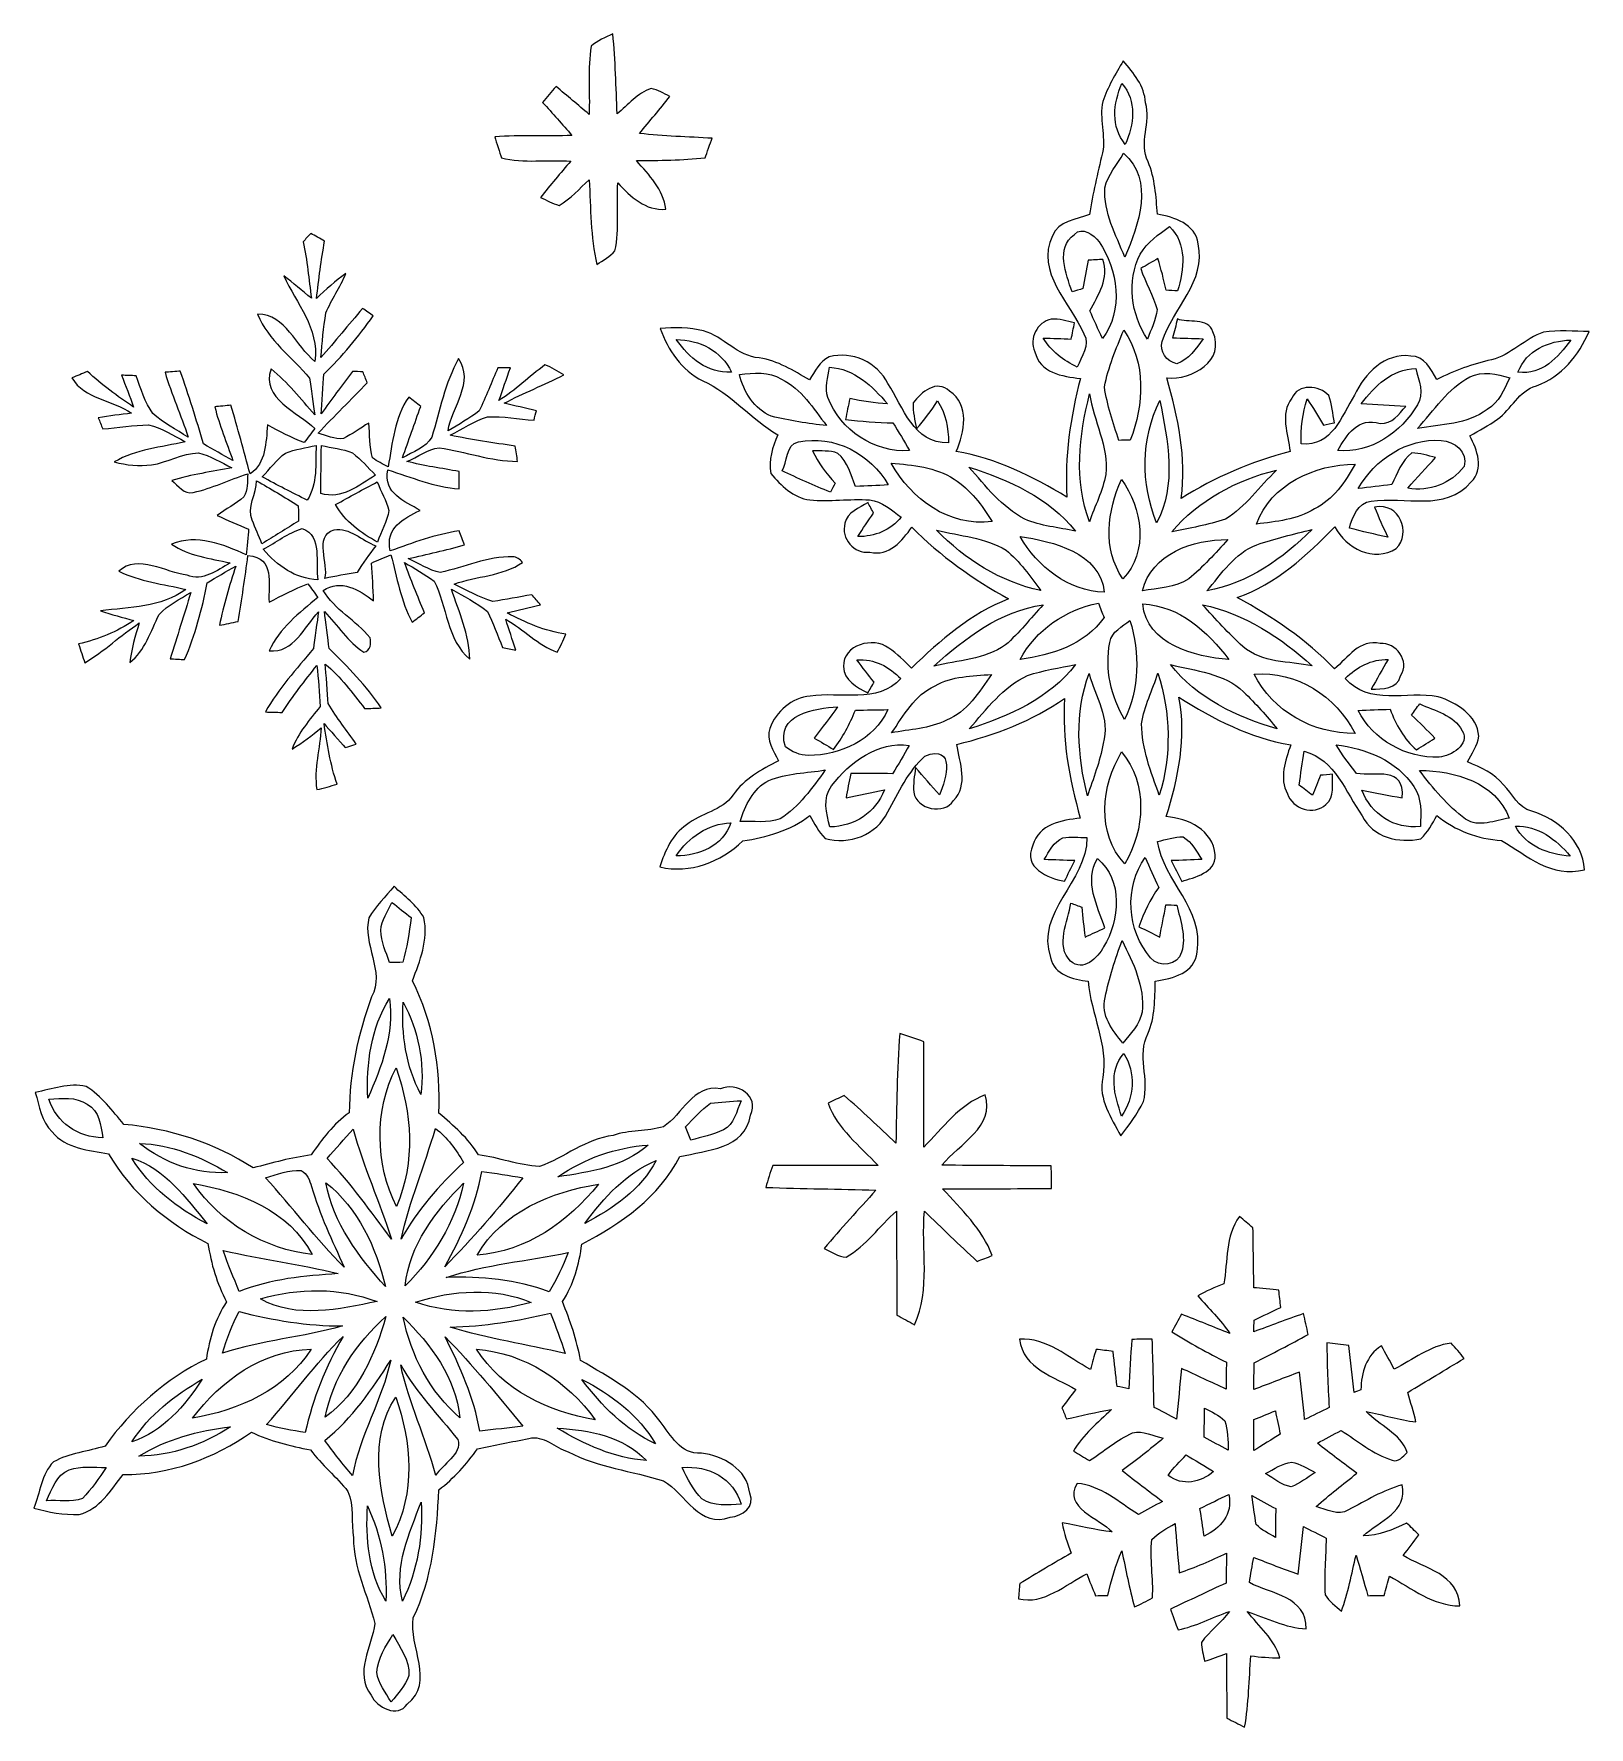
# Model space of a CAD drawing. Header units: centimetres. Extents: x -7.1 to 7.2, y -8.5 to 7.
import ezdxf

# ---------------------------------------------------------------- set-up
doc = ezdxf.new("R2010")
doc.units = ezdxf.units.CM
doc.header["$MEASUREMENT"] = 0
doc.layers.add('Camada 1', color=7, linetype='Continuous')

msp = doc.modelspace()

# ---------------------------------------------------------------- linework, layer by layer
at = {"layer": 'Camada 1', "color": 247}
for points, knots in [([(-1.9812, 6.90457), (-1.92476, 6.95784), (-1.85032, 6.985), (-1.78188, 7.01887), (-1.78188, 7.01887), (-1.75966, 6.77474), (-1.75084, 6.52956), (-1.74307, 6.28438), (-1.74307, 6.28438), (-1.64112, 6.3627), (-1.55681, 6.4777), (-1.42946, 6.51651), (-1.42946, 6.51651), (-1.36842, 6.50275), (-1.31374, 6.47135), (-1.25801, 6.44419), (-1.25801, 6.44419), (-1.34867, 6.32883), (-1.44286, 6.2163), (-1.53705, 6.10341), (-1.53705, 6.10341), (-1.3148, 6.07765), (-1.09114, 6.07272), (-0.86783, 6.05896), (-0.86783, 6.05896), (-0.88441, 6.01415), (-0.91722, 5.92455), (-0.9338, 5.87975), (-0.9338, 5.87975), (-1.143, 5.85576), (-1.35396, 5.85682), (-1.56386, 5.85329), (-1.56386, 5.85329), (-1.4478, 5.7217), (-1.31974, 5.59047), (-1.29364, 5.40597), (-1.29364, 5.40597), (-1.48167, 5.3908), (-1.61784, 5.52274), (-1.73602, 5.64903), (-1.73602, 5.64903), (-1.75013, 5.44195), (-1.71944, 5.22817), (-1.76248, 5.02355), (-1.76248, 5.02355), (-1.80834, 4.97099), (-1.87149, 4.93712), (-1.92828, 4.89797), (-1.92828, 4.89797), (-1.98649, 5.15302), (-1.98649, 5.4169), (-1.99919, 5.67655), (-1.99919, 5.67655), (-2.09056, 5.59752), (-2.16923, 5.50016), (-2.27683, 5.44195), (-2.27683, 5.44195), (-2.33645, 5.45853), (-2.39148, 5.48887), (-2.44687, 5.51568), (-2.44687, 5.51568), (-2.35691, 5.62857), (-2.26377, 5.73899), (-2.16923, 5.84835), (-2.16923, 5.84835), (-2.38019, 5.86493), (-2.59962, 5.82648), (-2.8067, 5.87798), (-2.8067, 5.87798), (-2.82187, 5.92631), (-2.85221, 6.02297), (-2.86773, 6.0713), (-2.86773, 6.0713), (-2.63137, 6.09247), (-2.3943, 6.07483), (-2.15759, 6.08471), (-2.15759, 6.08471), (-2.24684, 6.18702), (-2.33715, 6.28756), (-2.42746, 6.38845), (-2.42746, 6.38845), (-2.38725, 6.43784), (-2.34632, 6.48652), (-2.3047, 6.53485), (-2.3047, 6.53485), (-2.20239, 6.45089), (-2.10114, 6.36517), (-2.0006, 6.27874), (-2.0006, 6.27874), (-1.99108, 6.48688), (-2.01436, 6.69819), (-1.9812, 6.90457)], [0, 0, 0, 0, 0.04166667, 0.04166667, 0.04166667, 0.04166667, 0.08333333, 0.08333333, 0.08333333, 0.08333333, 0.125, 0.125, 0.125, 0.125, 0.16666667, 0.16666667, 0.16666667, 0.16666667, 0.20833333, 0.20833333, 0.20833333, 0.20833333, 0.25, 0.25, 0.25, 0.25, 0.29166667, 0.29166667, 0.29166667, 0.29166667, 0.33333333, 0.33333333, 0.33333333, 0.33333333, 0.375, 0.375, 0.375, 0.375, 0.41666667, 0.41666667, 0.41666667, 0.41666667, 0.45833333, 0.45833333, 0.45833333, 0.45833333, 0.5, 0.5, 0.5, 0.5, 0.54166667, 0.54166667, 0.54166667, 0.54166667, 0.58333333, 0.58333333, 0.58333333, 0.58333333, 0.625, 0.625, 0.625, 0.625, 0.66666667, 0.66666667, 0.66666667, 0.66666667, 0.70833333, 0.70833333, 0.70833333, 0.70833333, 0.75, 0.75, 0.75, 0.75, 0.79166667, 0.79166667, 0.79166667, 0.79166667, 0.83333333, 0.83333333, 0.83333333, 0.83333333, 0.875, 0.875, 0.875, 0.875, 0.91666667, 0.91666667, 0.91666667, 0.91666667, 1, 1, 1, 1]), ([(2.7238, 6.39762), (2.76789, 6.52956), (2.84268, 6.6488), (2.91112, 6.76945), (2.91112, 6.76945), (3.00814, 6.65939), (3.10832, 6.5405), (3.11679, 6.38492), (3.11679, 6.38492), (3.175, 6.20536), (3.05012, 6.01521), (3.14043, 5.84341), (3.14043, 5.84341), (3.20428, 5.69136), (3.21345, 5.5252), (3.22721, 5.36257), (3.22721, 5.36257), (3.3782, 5.33259), (3.58034, 5.27226), (3.6008, 5.08952), (3.6008, 5.08952), (3.68088, 4.74204), (3.36621, 4.49509), (3.27025, 4.19206), (3.27025, 4.19206), (3.24273, 4.09928), (3.31329, 4.00544), (3.40431, 3.98639), (3.40431, 3.98639), (3.51543, 4.02272), (3.58352, 4.12468), (3.64737, 4.21605), (3.64737, 4.21605), (3.55318, 4.21957), (3.45934, 4.22099), (3.3655, 4.22451), (3.3655, 4.22451), (3.38067, 4.28237), (3.39654, 4.34022), (3.41242, 4.39808), (3.41242, 4.39808), (3.49885, 4.35575), (3.69958, 4.41713), (3.73556, 4.28096), (3.73556, 4.28096), (3.85762, 4.01496), (3.54365, 3.83364), (3.31435, 3.85516), (3.31435, 3.85516), (3.41418, 3.49497), (3.49779, 3.12279), (3.44487, 2.74708), (3.44487, 2.74708), (3.75497, 2.94322), (4.09222, 3.08822), (4.44747, 3.17923), (4.44747, 3.17923), (4.4263, 3.34186), (4.35292, 3.52178), (4.46193, 3.66854), (4.46193, 3.66854), (4.51838, 3.80541), (4.71699, 3.7906), (4.80201, 3.69323), (4.80201, 3.69323), (4.83305, 3.6135), (4.83764, 3.52778), (4.85563, 3.44346), (4.85563, 3.44346), (4.83059, 3.43817), (4.78014, 3.42794), (4.75509, 3.42265), (4.75509, 3.42265), (4.70641, 3.50414), (4.65702, 3.58493), (4.6034, 3.66254), (4.6034, 3.66254), (4.56106, 3.52884), (4.54342, 3.38914), (4.54836, 3.24908), (4.54836, 3.24908), (4.83764, 3.22333), (4.91878, 3.50591), (5.03837, 3.69852), (5.03837, 3.69852), (5.13433, 3.89537), (5.31565, 4.08799), (5.55695, 4.0573), (5.55695, 4.0573), (5.68149, 4.05906), (5.74216, 3.93277), (5.7972, 3.84104), (5.7972, 3.84104), (5.95559, 3.92324), (6.12528, 3.98074), (6.29849, 4.02343), (6.29849, 4.02343), (6.47947, 4.06506), (6.60576, 4.21887), (6.77898, 4.27778), (6.77898, 4.27778), (6.91656, 4.29683), (7.05802, 4.28413), (7.19737, 4.28307), (7.19737, 4.28307), (7.10353, 4.06294), (6.94443, 3.86786), (6.71371, 3.78284), (6.71371, 3.78284), (6.5465, 3.73803), (6.48441, 3.56694), (6.35353, 3.47521), (6.35353, 3.47521), (6.27204, 3.42018), (6.18631, 3.3715), (6.10129, 3.32246), (6.10129, 3.32246), (6.16832, 3.19334), (6.23182, 3.01978), (6.11293, 2.89913), (6.11293, 2.89913), (5.8741, 2.62184), (5.50333, 2.76895), (5.19148, 2.7238), (5.19148, 2.7238), (5.07012, 2.70863), (5.02003, 2.57845), (4.99216, 2.47544), (4.99216, 2.47544), (5.10963, 2.44404), (5.22675, 2.41759), (5.34599, 2.39077), (5.34599, 2.39077), (5.30331, 2.4825), (5.26062, 2.57387), (5.22358, 2.66771), (5.22358, 2.66771), (5.45571, 2.71568), (5.56366, 2.42993), (5.42325, 2.28635), (5.42325, 2.28635), (5.21864, 2.159), (4.95935, 2.28706), (4.85881, 2.48779), (4.85881, 2.48779), (4.60022, 2.2225), (4.31729, 1.96109), (3.96099, 1.83762), (3.96099, 1.83762), (4.28519, 1.657), (4.5981, 1.45203), (4.85493, 1.1811), (4.85493, 1.1811), (4.97875, 1.28411), (5.08423, 1.45732), (5.27579, 1.41429), (5.27579, 1.41429), (5.42008, 1.42416), (5.55272, 1.25624), (5.46382, 1.11654), (5.46382, 1.11654), (5.4356, 0.99131), (5.29343, 0.99801), (5.19289, 0.99377), (5.19289, 0.99377), (5.24298, 1.0862), (5.29625, 1.17651), (5.34846, 1.26753), (5.34846, 1.26753), (5.19571, 1.27106), (5.0613, 1.19733), (4.95441, 1.09361), (4.95441, 1.09361), (5.16925, 0.83679), (5.52309, 0.97966), (5.80954, 0.92428), (5.80954, 0.92428), (5.97323, 0.87066), (6.17044, 0.75494), (6.18172, 0.56197), (6.18172, 0.56197), (6.17079, 0.47519), (6.11893, 0.40076), (6.07836, 0.32526), (6.07836, 0.32526), (6.19866, 0.2734), (6.32672, 0.2219), (6.41068, 0.11571), (6.41068, 0.11571), (6.49182, 0.03069), (6.54332, -0.09772), (6.66891, -0.12594), (6.66891, -0.12594), (6.91585, -0.20214), (7.13352, -0.39582), (7.15504, -0.66534), (7.15504, -0.66534), (6.852, -0.74683), (6.62764, -0.53552), (6.39198, -0.39617), (6.39198, -0.39617), (6.17185, -0.38347), (5.96759, -0.30551), (5.79543, -0.16722), (5.79543, -0.16722), (5.75416, -0.24271), (5.715, -0.32314), (5.64868, -0.38065), (5.64868, -0.38065), (5.45077, -0.42651), (5.20241, -0.3683), (5.11069, -0.16898), (5.11069, -0.16898), (4.9537, 0.04727), (4.86516, 0.34431), (4.57729, 0.42333), (4.57729, 0.42333), (4.56071, 0.31962), (4.54448, 0.21731), (4.53037, 0.11254), (4.53037, 0.11254), (4.57165, 0.08114), (4.61257, 0.05009), (4.65384, 0.01834), (4.65384, 0.01834), (4.67889, 0.07937), (4.70288, 0.14076), (4.72616, 0.20249), (4.72616, 0.20249), (4.75368, 0.20532), (4.80871, 0.21096), (4.83623, 0.21378), (4.83623, 0.21378), (4.83305, 0.11994), (4.86057, 0.00247), (4.77555, -0.06491), (4.77555, -0.06491), (4.66795, -0.17145), (4.46617, -0.10407), (4.42277, 0.03246), (4.42277, 0.03246), (4.34481, 0.17745), (4.40302, 0.33831), (4.45241, 0.48119), (4.45241, 0.48119), (4.07917, 0.54751), (3.73839, 0.71755), (3.42371, 0.92181), (3.42371, 0.92181), (3.49779, 0.55245), (3.41701, 0.17604), (3.308, -0.17745), (3.308, -0.17745), (3.50908, -0.19403), (3.73944, -0.30021), (3.75744, -0.52952), (3.75744, -0.52952), (3.76626, -0.69427), (3.56658, -0.73484), (3.44981, -0.77258), (3.44981, -0.77258), (3.41771, -0.70873), (3.38561, -0.64523), (3.35421, -0.58138), (3.35421, -0.58138), (3.4477, -0.57891), (3.54154, -0.57573), (3.63537, -0.5715), (3.63537, -0.5715), (3.58846, -0.49495), (3.54259, -0.41204), (3.46428, -0.36371), (3.46428, -0.36371), (3.38349, -0.3616), (3.30588, -0.3877), (3.22827, -0.40605), (3.22827, -0.40605), (3.2826, -0.77258), (3.66077, -1.02835), (3.59163, -1.4224), (3.59163, -1.4224), (3.57223, -1.61607), (3.36938, -1.66335), (3.20746, -1.69016), (3.20746, -1.69016), (3.20181, -1.85279), (3.20675, -2.02106), (3.13866, -2.17311), (3.13866, -2.17311), (3.03777, -2.36855), (3.15595, -2.59292), (3.09739, -2.79717), (3.09739, -2.79717), (3.04271, -2.91112), (2.96721, -3.01378), (2.8889, -3.11291), (2.8889, -3.11291), (2.80388, -2.94534), (2.68041, -2.77742), (2.72521, -2.57669), (2.72521, -2.57669), (2.77389, -2.27012), (2.61479, -1.99108), (2.58939, -1.69157), (2.58939, -1.69157), (2.4511, -1.67181), (2.27542, -1.63618), (2.24437, -1.47355), (2.24437, -1.47355), (2.09797, -1.05763), (2.58022, -0.77611), (2.5781, -0.37077), (2.5781, -0.37077), (2.50472, -0.36865), (2.43064, -0.36019), (2.35797, -0.37324), (2.35797, -0.37324), (2.27224, -0.40781), (2.23202, -0.49812), (2.18581, -0.57185), (2.18581, -0.57185), (2.2793, -0.57573), (2.37278, -0.57891), (2.46662, -0.58138), (2.46662, -0.58138), (2.43522, -0.64523), (2.40312, -0.70873), (2.37102, -0.77223), (2.37102, -0.77223), (2.21968, -0.74154), (1.98614, -0.65052), (2.08209, -0.43991), (2.08209, -0.43991), (2.13219, -0.2473), (2.34809, -0.20955), (2.51707, -0.19191), (2.51707, -0.19191), (2.41829, 0.16581), (2.34632, 0.53728), (2.37349, 0.90981), (2.37349, 0.90981), (2.07539, 0.70062), (1.73249, 0.57291), (1.38077, 0.48648), (1.38077, 0.48648), (1.40829, 0.31962), (1.49119, 0.11254), (1.3522, -0.02893), (1.3522, -0.02893), (1.26612, -0.1651), (1.01141, -0.11183), (0.98637, 0.04621), (0.98637, 0.04621), (0.97684, 0.12206), (0.99342, 0.19791), (1.00224, 0.27305), (1.00224, 0.27305), (1.07915, 0.19262), (1.14512, 0.10231), (1.22379, 0.02364), (1.22379, 0.02364), (1.28199, 0.1711), (1.3776, 0.49177), (1.0862, 0.37994), (1.0862, 0.37994), (0.93521, 0.2353), (0.8449, 0.04551), (0.74577, -0.13476), (0.74577, -0.13476), (0.65052, -0.34361), (0.387, -0.44309), (0.17216, -0.37712), (0.17216, -0.37712), (0.10901, -0.31926), (0.07197, -0.24059), (0.02999, -0.16757), (0.02999, -0.16757), (-0.14958, -0.30762), (-0.36724, -0.36512), (-0.58667, -0.40076), (-0.58667, -0.40076), (-0.78952, -0.59584), (-1.07068, -0.70414), (-1.35043, -0.63994), (-1.35043, -0.63994), (-1.30387, -0.49318), (-1.23578, -0.34361), (-1.10561, -0.25224), (-1.10561, -0.25224), (-0.97226, -0.14464), (-0.77752, -0.12629), (-0.67557, 0.02187), (-0.67557, 0.02187), (-0.57397, 0.16969), (-0.41487, 0.25576), (-0.25894, 0.33584), (-0.25894, 0.33584), (-0.30198, 0.42827), (-0.375, 0.5274), (-0.33831, 0.63429), (-0.33831, 0.63429), (-0.28046, 0.78669), (-0.13652, 0.92004), (0.0321, 0.92922), (0.0321, 0.92922), (0.30762, 0.97437), (0.65193, 0.85654), (0.86748, 1.09114), (0.86748, 1.09114), (0.75918, 1.19909), (0.62089, 1.27741), (0.4632, 1.26294), (0.4632, 1.26294), (0.51435, 1.19415), (0.56621, 1.12571), (0.62054, 1.05869), (0.62054, 1.05869), (0.60642, 1.03399), (0.5782, 0.9846), (0.56409, 0.95956), (0.56409, 0.95956), (0.46531, 1.01282), (0.34184, 1.07315), (0.33972, 1.20297), (0.33972, 1.20297), (0.33126, 1.40335), (0.6156, 1.4799), (0.75494, 1.3716), (0.75494, 1.3716), (0.83256, 1.32009), (0.90064, 1.25483), (0.96555, 1.1878), (0.96555, 1.1878), (1.22837, 1.44392), (1.51306, 1.6891), (1.85843, 1.82527), (1.85843, 1.82527), (1.53176, 2.00131), (1.23014, 2.22109), (0.96767, 2.48356), (0.96767, 2.48356), (0.87806, 2.35832), (0.76235, 2.21086), (0.58067, 2.25531), (0.58067, 2.25531), (0.43603, 2.23555), (0.31186, 2.38054), (0.35313, 2.51919), (0.35313, 2.51919), (0.37183, 2.62467), (0.48577, 2.65853), (0.56515, 2.70898), (0.56515, 2.70898), (0.57785, 2.68464), (0.6036, 2.63666), (0.61666, 2.61267), (0.61666, 2.61267), (0.56621, 2.54247), (0.51717, 2.47086), (0.47237, 2.39712), (0.47237, 2.39712), (0.62653, 2.39501), (0.77117, 2.45569), (0.87066, 2.57492), (0.87066, 2.57492), (0.78211, 2.64054), (0.69427, 2.72344), (0.57926, 2.73473), (0.57926, 2.73473), (0.39617, 2.74637), (0.21202, 2.71639), (0.02928, 2.73403), (0.02928, 2.73403), (-0.11959, 2.75414), (-0.23707, 2.86526), (-0.32844, 2.97603), (-0.32844, 2.97603), (-0.35242, 3.10092), (-0.31432, 3.22016), (-0.26529, 3.33163), (-0.26529, 3.33163), (-0.50976, 3.47945), (-0.6925, 3.71016), (-0.95532, 3.82976), (-0.95532, 3.82976), (-1.15394, 3.92642), (-1.27071, 4.11198), (-1.34761, 4.31094), (-1.34761, 4.31094), (-1.21391, 4.32082), (-1.07879, 4.32012), (-0.94721, 4.28872), (-0.94721, 4.28872), (-0.762, 4.23439), (-0.63676, 4.05659), (-0.43568, 4.03931), (-0.43568, 4.03931), (-0.26423, 4.01496), (-0.11924, 3.92218), (0.02752, 3.83787), (0.02752, 3.83787), (0.07691, 3.91513), (0.11853, 4.00826), (0.20673, 4.04848), (0.20673, 4.04848), (0.41628, 4.10774), (0.65299, 3.99732), (0.74824, 3.80436), (0.74824, 3.80436), (0.89112, 3.58457), (0.97825, 3.25543), (1.30387, 3.25931), (1.30387, 3.25931), (1.30775, 3.39513), (1.27847, 3.53095), (1.20403, 3.64596), (1.20403, 3.64596), (1.14582, 3.55565), (1.08444, 3.4671), (1.01106, 3.38843), (1.01106, 3.38843), (0.9966, 3.4671), (0.97649, 3.54577), (0.97931, 3.6262), (0.97931, 3.6262), (1.0541, 3.72604), (1.19627, 3.84634), (1.31586, 3.73345), (1.31586, 3.73345), (1.50283, 3.60751), (1.45239, 3.35633), (1.37689, 3.18064), (1.37689, 3.18064), (1.74307, 3.11503), (2.07892, 2.95099), (2.39466, 2.76084), (2.39466, 2.76084), (2.37031, 3.1302), (2.42746, 3.49497), (2.51813, 3.85198), (2.51813, 3.85198), (2.35373, 3.86644), (2.14136, 3.9056), (2.10044, 4.09646), (2.10044, 4.09646), (2.04258, 4.21887), (2.12055, 4.36774), (2.25072, 4.39667), (2.25072, 4.39667), (2.32339, 4.4009), (2.39395, 4.37797), (2.46415, 4.36174), (2.46415, 4.36174), (2.45392, 4.31236), (2.44404, 4.26261), (2.43417, 4.21322), (2.43417, 4.21322), (2.34809, 4.21675), (2.26166, 4.22028), (2.17558, 4.22134), (2.17558, 4.22134), (2.25072, 4.10175), (2.36291, 4.01496), (2.48991, 3.95534), (2.48991, 3.95534), (2.52695, 4.05095), (2.61197, 4.15713), (2.55023, 4.2612), (2.55023, 4.2612), (2.42676, 4.54554), (2.10256, 4.82635), (2.26131, 5.16325), (2.26131, 5.16325), (2.31105, 5.30119), (2.48708, 5.31213), (2.60138, 5.35764), (2.60138, 5.35764), (2.63384, 5.54849), (2.6737, 5.73758), (2.72168, 5.9249), (2.72168, 5.9249), (2.75272, 6.08118), (2.68993, 6.24205), (2.7238, 6.39762), (2.7238, 6.39762), (2.7238, 6.39762), (2.7238, 6.39762), (2.7238, 6.39762)], [0, 0, 0, 0, 0.00675676, 0.00675676, 0.00675676, 0.00675676, 0.01351351, 0.01351351, 0.01351351, 0.01351351, 0.02027027, 0.02027027, 0.02027027, 0.02027027, 0.02702703, 0.02702703, 0.02702703, 0.02702703, 0.03378378, 0.03378378, 0.03378378, 0.03378378, 0.04054054, 0.04054054, 0.04054054, 0.04054054, 0.0472973, 0.0472973, 0.0472973, 0.0472973, 0.05405405, 0.05405405, 0.05405405, 0.05405405, 0.06081081, 0.06081081, 0.06081081, 0.06081081, 0.06756757, 0.06756757, 0.06756757, 0.06756757, 0.07432432, 0.07432432, 0.07432432, 0.07432432, 0.08108108, 0.08108108, 0.08108108, 0.08108108, 0.08783784, 0.08783784, 0.08783784, 0.08783784, 0.09459459, 0.09459459, 0.09459459, 0.09459459, 0.10135135, 0.10135135, 0.10135135, 0.10135135, 0.10810811, 0.10810811, 0.10810811, 0.10810811, 0.11486486, 0.11486486, 0.11486486, 0.11486486, 0.12162162, 0.12162162, 0.12162162, 0.12162162, 0.12837838, 0.12837838, 0.12837838, 0.12837838, 0.13513514, 0.13513514, 0.13513514, 0.13513514, 0.14189189, 0.14189189, 0.14189189, 0.14189189, 0.14864865, 0.14864865, 0.14864865, 0.14864865, 0.15540541, 0.15540541, 0.15540541, 0.15540541, 0.16216216, 0.16216216, 0.16216216, 0.16216216, 0.16891892, 0.16891892, 0.16891892, 0.16891892, 0.17567568, 0.17567568, 0.17567568, 0.17567568, 0.18243243, 0.18243243, 0.18243243, 0.18243243, 0.18918919, 0.18918919, 0.18918919, 0.18918919, 0.19594595, 0.19594595, 0.19594595, 0.19594595, 0.2027027, 0.2027027, 0.2027027, 0.2027027, 0.20945946, 0.20945946, 0.20945946, 0.20945946, 0.21621622, 0.21621622, 0.21621622, 0.21621622, 0.22297297, 0.22297297, 0.22297297, 0.22297297, 0.22972973, 0.22972973, 0.22972973, 0.22972973, 0.23648649, 0.23648649, 0.23648649, 0.23648649, 0.24324324, 0.24324324, 0.24324324, 0.24324324, 0.25, 0.25, 0.25, 0.25, 0.25675676, 0.25675676, 0.25675676, 0.25675676, 0.26351351, 0.26351351, 0.26351351, 0.26351351, 0.27027027, 0.27027027, 0.27027027, 0.27027027, 0.27702703, 0.27702703, 0.27702703, 0.27702703, 0.28378378, 0.28378378, 0.28378378, 0.28378378, 0.29054054, 0.29054054, 0.29054054, 0.29054054, 0.2972973, 0.2972973, 0.2972973, 0.2972973, 0.30405405, 0.30405405, 0.30405405, 0.30405405, 0.31081081, 0.31081081, 0.31081081, 0.31081081, 0.31756757, 0.31756757, 0.31756757, 0.31756757, 0.32432432, 0.32432432, 0.32432432, 0.32432432, 0.33108108, 0.33108108, 0.33108108, 0.33108108, 0.33783784, 0.33783784, 0.33783784, 0.33783784, 0.34459459, 0.34459459, 0.34459459, 0.34459459, 0.35135135, 0.35135135, 0.35135135, 0.35135135, 0.35810811, 0.35810811, 0.35810811, 0.35810811, 0.36486486, 0.36486486, 0.36486486, 0.36486486, 0.37162162, 0.37162162, 0.37162162, 0.37162162, 0.37837838, 0.37837838, 0.37837838, 0.37837838, 0.38513514, 0.38513514, 0.38513514, 0.38513514, 0.39189189, 0.39189189, 0.39189189, 0.39189189, 0.39864865, 0.39864865, 0.39864865, 0.39864865, 0.40540541, 0.40540541, 0.40540541, 0.40540541, 0.41216216, 0.41216216, 0.41216216, 0.41216216, 0.41891892, 0.41891892, 0.41891892, 0.41891892, 0.42567568, 0.42567568, 0.42567568, 0.42567568, 0.43243243, 0.43243243, 0.43243243, 0.43243243, 0.43918919, 0.43918919, 0.43918919, 0.43918919, 0.44594595, 0.44594595, 0.44594595, 0.44594595, 0.4527027, 0.4527027, 0.4527027, 0.4527027, 0.45945946, 0.45945946, 0.45945946, 0.45945946, 0.46621622, 0.46621622, 0.46621622, 0.46621622, 0.47297297, 0.47297297, 0.47297297, 0.47297297, 0.47972973, 0.47972973, 0.47972973, 0.47972973, 0.48648649, 0.48648649, 0.48648649, 0.48648649, 0.49324324, 0.49324324, 0.49324324, 0.49324324, 0.5, 0.5, 0.5, 0.5, 0.50675676, 0.50675676, 0.50675676, 0.50675676, 0.51351351, 0.51351351, 0.51351351, 0.51351351, 0.52027027, 0.52027027, 0.52027027, 0.52027027, 0.52702703, 0.52702703, 0.52702703, 0.52702703, 0.53378378, 0.53378378, 0.53378378, 0.53378378, 0.54054054, 0.54054054, 0.54054054, 0.54054054, 0.5472973, 0.5472973, 0.5472973, 0.5472973, 0.55405405, 0.55405405, 0.55405405, 0.55405405, 0.56081081, 0.56081081, 0.56081081, 0.56081081, 0.56756757, 0.56756757, 0.56756757, 0.56756757, 0.57432432, 0.57432432, 0.57432432, 0.57432432, 0.58108108, 0.58108108, 0.58108108, 0.58108108, 0.58783784, 0.58783784, 0.58783784, 0.58783784, 0.59459459, 0.59459459, 0.59459459, 0.59459459, 0.60135135, 0.60135135, 0.60135135, 0.60135135, 0.60810811, 0.60810811, 0.60810811, 0.60810811, 0.61486486, 0.61486486, 0.61486486, 0.61486486, 0.62162162, 0.62162162, 0.62162162, 0.62162162, 0.62837838, 0.62837838, 0.62837838, 0.62837838, 0.63513514, 0.63513514, 0.63513514, 0.63513514, 0.64189189, 0.64189189, 0.64189189, 0.64189189, 0.64864865, 0.64864865, 0.64864865, 0.64864865, 0.65540541, 0.65540541, 0.65540541, 0.65540541, 0.66216216, 0.66216216, 0.66216216, 0.66216216, 0.66891892, 0.66891892, 0.66891892, 0.66891892, 0.67567568, 0.67567568, 0.67567568, 0.67567568, 0.68243243, 0.68243243, 0.68243243, 0.68243243, 0.68918919, 0.68918919, 0.68918919, 0.68918919, 0.69594595, 0.69594595, 0.69594595, 0.69594595, 0.7027027, 0.7027027, 0.7027027, 0.7027027, 0.70945946, 0.70945946, 0.70945946, 0.70945946, 0.71621622, 0.71621622, 0.71621622, 0.71621622, 0.72297297, 0.72297297, 0.72297297, 0.72297297, 0.72972973, 0.72972973, 0.72972973, 0.72972973, 0.73648649, 0.73648649, 0.73648649, 0.73648649, 0.74324324, 0.74324324, 0.74324324, 0.74324324, 0.75, 0.75, 0.75, 0.75, 0.75675676, 0.75675676, 0.75675676, 0.75675676, 0.76351351, 0.76351351, 0.76351351, 0.76351351, 0.77027027, 0.77027027, 0.77027027, 0.77027027, 0.77702703, 0.77702703, 0.77702703, 0.77702703, 0.78378378, 0.78378378, 0.78378378, 0.78378378, 0.79054054, 0.79054054, 0.79054054, 0.79054054, 0.7972973, 0.7972973, 0.7972973, 0.7972973, 0.80405405, 0.80405405, 0.80405405, 0.80405405, 0.81081081, 0.81081081, 0.81081081, 0.81081081, 0.81756757, 0.81756757, 0.81756757, 0.81756757, 0.82432432, 0.82432432, 0.82432432, 0.82432432, 0.83108108, 0.83108108, 0.83108108, 0.83108108, 0.83783784, 0.83783784, 0.83783784, 0.83783784, 0.84459459, 0.84459459, 0.84459459, 0.84459459, 0.85135135, 0.85135135, 0.85135135, 0.85135135, 0.85810811, 0.85810811, 0.85810811, 0.85810811, 0.86486486, 0.86486486, 0.86486486, 0.86486486, 0.87162162, 0.87162162, 0.87162162, 0.87162162, 0.87837838, 0.87837838, 0.87837838, 0.87837838, 0.88513514, 0.88513514, 0.88513514, 0.88513514, 0.89189189, 0.89189189, 0.89189189, 0.89189189, 0.89864865, 0.89864865, 0.89864865, 0.89864865, 0.90540541, 0.90540541, 0.90540541, 0.90540541, 0.91216216, 0.91216216, 0.91216216, 0.91216216, 0.91891892, 0.91891892, 0.91891892, 0.91891892, 0.92567568, 0.92567568, 0.92567568, 0.92567568, 0.93243243, 0.93243243, 0.93243243, 0.93243243, 0.93918919, 0.93918919, 0.93918919, 0.93918919, 0.94594595, 0.94594595, 0.94594595, 0.94594595, 0.9527027, 0.9527027, 0.9527027, 0.9527027, 0.95945946, 0.95945946, 0.95945946, 0.95945946, 0.96621622, 0.96621622, 0.96621622, 0.96621622, 0.97297297, 0.97297297, 0.97297297, 0.97297297, 0.97972973, 0.97972973, 0.97972973, 0.97972973, 0.98648649, 0.98648649, 0.98648649, 0.98648649, 1, 1, 1, 1]), ([(2.89913, 6.56131), (2.82011, 6.37928), (2.79647, 6.16585), (2.93123, 6.00287), (2.93123, 6.00287), (3.01237, 6.18172), (3.04024, 6.40503), (2.89913, 6.56131), (2.89913, 6.56131), (2.89913, 6.56131), (2.89913, 6.56131), (2.89913, 6.56131)], [0, 0, 0, 0, 0.25, 0.25, 0.25, 0.25, 0.5, 0.5, 0.5, 0.5, 1, 1, 1, 1]), ([(2.91606, 5.92243), (2.8575, 5.81801), (2.77107, 5.72347), (2.74285, 5.60458), (2.74285, 5.60458), (2.73156, 5.37598), (2.84268, 5.17172), (2.927, 4.96711), (2.927, 4.96711), (3.05541, 5.26344), (3.19864, 5.67302), (2.91606, 5.92243), (2.91606, 5.92243), (2.91606, 5.92243), (2.91606, 5.92243), (2.91606, 5.92243)], [0, 0, 0, 0, 0.2, 0.2, 0.2, 0.2, 0.4, 0.4, 0.4, 0.4, 0.6, 0.6, 0.6, 0.6, 1, 1, 1, 1]), ([(-4.56106, 5.18442), (-4.51838, 5.16079), (-4.47569, 5.13715), (-4.43301, 5.11316), (-4.43301, 5.11316), (-4.46546, 4.93854), (-4.48557, 4.7625), (-4.50744, 4.58611), (-4.50744, 4.58611), (-4.42242, 4.66831), (-4.33493, 4.74874), (-4.23686, 4.81506), (-4.23686, 4.81506), (-4.28942, 4.68983), (-4.36739, 4.57764), (-4.42172, 4.45347), (-4.42172, 4.45347), (-4.44218, 4.31765), (-4.45735, 4.18112), (-4.46652, 4.04354), (-4.46652, 4.04354), (-4.33634, 4.19135), (-4.21252, 4.34446), (-4.0834, 4.49368), (-4.0834, 4.49368), (-4.05906, 4.4771), (-4.01002, 4.44359), (-3.98533, 4.42701), (-3.98533, 4.42701), (-4.12221, 4.2358), (-4.26967, 4.05095), (-4.44147, 3.88973), (-4.44147, 3.88973), (-4.44712, 3.79836), (-4.45841, 3.61562), (-4.46405, 3.52425), (-4.46405, 3.52425), (-4.37127, 3.65619), (-4.27426, 3.78531), (-4.17724, 3.91407), (-4.17724, 3.91407), (-4.15325, 3.91372), (-4.10492, 3.91336), (-4.08058, 3.91301), (-4.08058, 3.91301), (-4.06753, 3.87914), (-4.05447, 3.84528), (-4.04107, 3.81106), (-4.04107, 3.81106), (-4.18888, 3.65372), (-4.34622, 3.50591), (-4.49192, 3.34716), (-4.49192, 3.34716), (-4.41642, 3.3274), (-4.34058, 3.28789), (-4.2605, 3.29812), (-4.2605, 3.29812), (-4.17901, 3.33939), (-4.10457, 3.39337), (-4.02731, 3.44135), (-4.02731, 3.44135), (-4.01532, 3.33481), (-4.02167, 3.22439), (-3.99203, 3.11997), (-3.99203, 3.11997), (-3.94723, 3.08751), (-3.89678, 3.06458), (-3.8481, 3.03883), (-3.8481, 3.03883), (-3.80965, 3.25896), (-3.78954, 3.49074), (-3.65936, 3.68018), (-3.65936, 3.68018), (-3.62267, 3.6516), (-3.58599, 3.62303), (-3.54894, 3.59445), (-3.54894, 3.59445), (-3.60433, 3.43676), (-3.66219, 3.27942), (-3.71616, 3.12102), (-3.71616, 3.12102), (-3.62232, 3.17606), (-3.50273, 3.21275), (-3.44629, 3.31223), (-3.44629, 3.31223), (-3.37467, 3.556), (-3.32528, 3.80824), (-3.2004, 4.03296), (-3.2004, 4.03296), (-3.05153, 3.82094), (-3.26072, 3.58634), (-3.29777, 3.37079), (-3.29777, 3.37079), (-3.20005, 3.42794), (-3.10021, 3.48297), (-3.01025, 3.55247), (-3.01025, 3.55247), (-2.94887, 3.68335), (-2.89525, 3.81706), (-2.83986, 3.95005), (-2.83986, 3.95005), (-2.81093, 3.9497), (-2.75308, 3.94864), (-2.72415, 3.94829), (-2.72415, 3.94829), (-2.75872, 3.84775), (-2.79506, 3.74756), (-2.82963, 3.64702), (-2.82963, 3.64702), (-2.67758, 3.74191), (-2.55129, 3.87068), (-2.40594, 3.97475), (-2.40594, 3.97475), (-2.34386, 3.95464), (-2.28988, 3.91654), (-2.23344, 3.88373), (-2.23344, 3.88373), (-2.413, 3.78883), (-2.60421, 3.71934), (-2.78271, 3.62232), (-2.78271, 3.62232), (-2.68464, 3.60186), (-2.58374, 3.57611), (-2.48461, 3.55459), (-2.48461, 3.55459), (-2.49026, 3.53342), (-2.50119, 3.49038), (-2.50684, 3.46886), (-2.50684, 3.46886), (-2.64901, 3.4731), (-2.79118, 3.50873), (-2.9337, 3.49709), (-2.9337, 3.49709), (-3.05823, 3.46463), (-3.16371, 3.3849), (-3.27801, 3.32916), (-3.27801, 3.32916), (-3.07975, 3.28754), (-2.87972, 3.2579), (-2.67935, 3.22897), (-2.67935, 3.22897), (-2.67229, 3.18206), (-2.66524, 3.13478), (-2.65783, 3.08751), (-2.65783, 3.08751), (-2.90477, 3.09033), (-3.13725, 3.17853), (-3.37855, 3.2131), (-3.37855, 3.2131), (-3.48615, 3.20146), (-3.57752, 3.12596), (-3.677, 3.08857), (-3.677, 3.08857), (-3.51825, 3.04729), (-3.35597, 3.02472), (-3.19476, 2.99508), (-3.19476, 2.99508), (-3.1944, 2.94181), (-3.1944, 2.88854), (-3.19405, 2.83527), (-3.19405, 2.83527), (-3.42371, 2.85256), (-3.63537, 2.94322), (-3.85269, 3.01025), (-3.85269, 3.01025), (-3.89326, 2.78941), (-3.69711, 2.7238), (-3.55529, 2.63772), (-3.55529, 2.63772), (-3.70628, 2.56328), (-3.87773, 2.48073), (-3.82905, 2.26519), (-3.82905, 2.26519), (-3.62267, 2.33997), (-3.41595, 2.41794), (-3.19687, 2.44898), (-3.19687, 2.44898), (-3.18029, 2.4063), (-3.16406, 2.36326), (-3.14748, 2.31987), (-3.14748, 2.31987), (-3.31787, 2.27224), (-3.49074, 2.23414), (-3.66324, 2.19463), (-3.66324, 2.19463), (-3.56552, 2.153), (-3.47451, 2.08774), (-3.36903, 2.06692), (-3.36903, 2.06692), (-3.14678, 2.11455), (-2.93441, 2.21721), (-2.70228, 2.21192), (-2.70228, 2.21192), (-2.66594, 2.20874), (-2.63631, 2.19146), (-2.61338, 2.15971), (-2.61338, 2.15971), (-2.79753, 2.03165), (-3.03565, 2.03482), (-3.24167, 1.96109), (-3.24167, 1.96109), (-3.12632, 1.90147), (-3.01166, 1.83762), (-2.88572, 1.80164), (-2.88572, 1.80164), (-2.76613, 1.81681), (-2.64724, 1.84221), (-2.52801, 1.86302), (-2.52801, 1.86302), (-2.50119, 1.83233), (-2.47438, 1.80164), (-2.44757, 1.77059), (-2.44757, 1.77059), (-2.54988, 1.74554), (-2.65254, 1.72191), (-2.75449, 1.69616), (-2.75449, 1.69616), (-2.58516, 1.60337), (-2.40594, 1.53), (-2.21509, 1.49895), (-2.21509, 1.49895), (-2.23943, 1.44357), (-2.26342, 1.38783), (-2.29306, 1.33456), (-2.29306, 1.33456), (-2.47121, 1.39912), (-2.60491, 1.54446), (-2.76719, 1.63795), (-2.76719, 1.63795), (-2.73756, 1.54305), (-2.7051, 1.44886), (-2.67441, 1.35396), (-2.67441, 1.35396), (-2.71498, 1.36172), (-2.75519, 1.36984), (-2.79541, 1.3776), (-2.79541, 1.3776), (-2.84233, 1.48837), (-2.88325, 1.60232), (-2.93582, 1.70956), (-2.93582, 1.70956), (-3.03847, 1.78929), (-3.15313, 1.85102), (-3.26672, 1.91241), (-3.26672, 1.91241), (-3.1937, 1.70286), (-3.1048, 1.49542), (-3.09704, 1.26929), (-3.09704, 1.26929), (-3.31152, 1.44851), (-3.30482, 1.75683), (-3.42653, 1.98826), (-3.42653, 1.98826), (-3.51226, 2.05246), (-3.60609, 2.10361), (-3.69711, 2.15865), (-3.69711, 2.15865), (-3.64314, 2.00201), (-3.57717, 1.84997), (-3.51437, 1.69686), (-3.51437, 1.69686), (-3.55212, 1.66723), (-3.59057, 1.63795), (-3.62902, 1.60937), (-3.62902, 1.60937), (-3.73098, 1.80269), (-3.76943, 2.02106), (-3.8227, 2.23026), (-3.8227, 2.23026), (-3.88232, 2.20557), (-3.94194, 2.17981), (-4.00156, 2.15406), (-4.00156, 2.15406), (-3.99486, 2.03906), (-3.98639, 1.92229), (-3.9818, 1.80657), (-3.9818, 1.80657), (-4.11656, 1.90817), (-4.28202, 2.01154), (-4.44712, 1.90147), (-4.44712, 1.90147), (-4.33952, 1.72544), (-4.14549, 1.62489), (-4.01496, 1.4672), (-4.01496, 1.4672), (-4.00156, 1.41464), (-4.00932, 1.34585), (-4.07282, 1.33315), (-4.07282, 1.33315), (-4.21887, 1.42981), (-4.31271, 1.58397), (-4.43442, 1.70744), (-4.43442, 1.70744), (-4.42383, 1.62278), (-4.40267, 1.4538), (-4.39208, 1.36913), (-4.39208, 1.36913), (-4.21781, 1.1998), (-4.04918, 1.02447), (-3.91231, 0.82197), (-3.91231, 0.82197), (-3.96311, 0.81986), (-4.01391, 0.81774), (-4.06471, 0.81562), (-4.06471, 0.81562), (-4.17477, 0.96132), (-4.2866, 1.10702), (-4.42666, 1.22555), (-4.42666, 1.22555), (-4.4196, 1.13453), (-4.40584, 0.9525), (-4.39879, 0.86148), (-4.39879, 0.86148), (-4.3247, 0.7299), (-4.22663, 0.61419), (-4.14267, 0.4886), (-4.14267, 0.4886), (-4.16772, 0.48084), (-4.21816, 0.46531), (-4.24321, 0.4572), (-4.24321, 0.4572), (-4.29189, 0.51223), (-4.38926, 0.6223), (-4.43794, 0.67733), (-4.43794, 0.67733), (-4.41007, 0.49001), (-4.38044, 0.30092), (-4.31765, 0.12136), (-4.31765, 0.12136), (-4.37938, 0.10231), (-4.44147, 0.08361), (-4.50497, 0.07126), (-4.50497, 0.07126), (-4.53425, 0.26106), (-4.47428, 0.45156), (-4.4637, 0.64029), (-4.4637, 0.64029), (-4.54907, 0.56938), (-4.63656, 0.50059), (-4.73251, 0.44415), (-4.73251, 0.44415), (-4.67466, 0.59161), (-4.572, 0.71402), (-4.47252, 0.83467), (-4.47252, 0.83467), (-4.47992, 0.96097), (-4.49051, 1.08691), (-4.50356, 1.2125), (-4.50356, 1.2125), (-4.61504, 1.07209), (-4.72616, 0.93063), (-4.82459, 0.78034), (-4.82459, 0.78034), (-4.87574, 0.78211), (-4.92689, 0.78352), (-4.97805, 0.78493), (-4.97805, 0.78493), (-4.85634, 0.99766), (-4.69159, 1.17934), (-4.53602, 1.36701), (-4.53602, 1.36701), (-4.52437, 1.45133), (-4.50074, 1.62066), (-4.4891, 1.70497), (-4.4891, 1.70497), (-4.62209, 1.56281), (-4.71417, 1.32715), (-4.94277, 1.34655), (-4.94277, 1.34655), (-4.8514, 1.55646), (-4.66443, 1.69439), (-4.49474, 1.83832), (-4.49474, 1.83832), (-4.52543, 1.8796), (-4.55612, 1.92087), (-4.58646, 1.9618), (-4.58646, 1.9618), (-4.71099, 1.91699), (-4.82741, 1.85561), (-4.94347, 1.79282), (-4.94347, 1.79282), (-4.95406, 1.96356), (-4.88456, 2.20239), (-5.1375, 2.22285), (-5.1375, 2.22285), (-5.16396, 2.02036), (-5.195, 1.81822), (-5.22922, 1.61643), (-5.22922, 1.61643), (-5.28637, 1.60479), (-5.34352, 1.59314), (-5.40032, 1.5815), (-5.40032, 1.5815), (-5.36328, 1.76671), (-5.30789, 1.94698), (-5.25004, 2.12654), (-5.25004, 2.12654), (-5.33823, 2.07504), (-5.42607, 2.02353), (-5.51427, 1.97167), (-5.51427, 1.97167), (-5.55801, 1.72967), (-5.62363, 1.4919), (-5.72135, 1.26577), (-5.72135, 1.26577), (-5.75416, 1.26788), (-5.81977, 1.27212), (-5.85258, 1.27423), (-5.85258, 1.27423), (-5.7912, 1.47814), (-5.7217, 1.67957), (-5.66455, 1.88454), (-5.66455, 1.88454), (-5.76121, 1.81751), (-5.87763, 1.7713), (-5.95595, 1.68099), (-5.95595, 1.68099), (-6.03109, 1.52612), (-6.08436, 1.35008), (-6.22512, 1.2386), (-6.22512, 1.2386), (-6.20924, 1.36313), (-6.17608, 1.48414), (-6.13692, 1.60302), (-6.13692, 1.60302), (-6.30943, 1.48837), (-6.45936, 1.34302), (-6.63822, 1.23754), (-6.63822, 1.23754), (-6.65762, 1.29505), (-6.67702, 1.3522), (-6.69537, 1.4097), (-6.69537, 1.4097), (-6.51475, 1.45274), (-6.34153, 1.52188), (-6.18666, 1.62525), (-6.18666, 1.62525), (-6.29038, 1.65417), (-6.39304, 1.67993), (-6.49429, 1.71485), (-6.49429, 1.71485), (-6.22512, 1.74942), (-5.93795, 1.74272), (-5.70865, 1.91135), (-5.70865, 1.91135), (-5.91608, 1.95968), (-6.13234, 1.98508), (-6.32636, 2.07786), (-6.32636, 2.07786), (-6.15244, 2.23979), (-5.88821, 2.06551), (-5.69807, 2.04258), (-5.69807, 2.04258), (-5.55307, 1.98226), (-5.42184, 2.08739), (-5.3019, 2.15441), (-5.3019, 2.15441), (-5.48428, 2.19992), (-5.68466, 2.21474), (-5.84165, 2.32833), (-5.84165, 2.32833), (-5.60423, 2.42217), (-5.36998, 2.32516), (-5.15302, 2.22991), (-5.15302, 2.22991), (-5.14773, 2.28882), (-5.1375, 2.40736), (-5.13221, 2.46627), (-5.13221, 2.46627), (-5.22817, 2.50754), (-5.32624, 2.54494), (-5.42008, 2.59115), (-5.42008, 2.59115), (-5.34211, 2.65289), (-5.24898, 2.69452), (-5.17701, 2.76331), (-5.17701, 2.76331), (-5.1315, 2.82257), (-5.14844, 2.90477), (-5.13927, 2.97427), (-5.13927, 2.97427), (-5.30719, 2.91924), (-5.4677, 2.84092), (-5.64092, 2.80317), (-5.64092, 2.80317), (-5.72523, 2.77954), (-5.77885, 2.86949), (-5.83777, 2.91289), (-5.83777, 2.91289), (-5.65714, 2.96827), (-5.46982, 2.99367), (-5.28496, 3.0286), (-5.28496, 3.0286), (-5.3848, 3.07975), (-5.48358, 3.14043), (-5.59294, 3.16689), (-5.59294, 3.16689), (-5.74357, 3.16301), (-5.87728, 3.0801), (-6.02439, 3.05576), (-6.02439, 3.05576), (-6.13904, 3.04377), (-6.25545, 3.05329), (-6.36693, 3.08292), (-6.36693, 3.08292), (-6.16973, 3.20252), (-5.93407, 3.21557), (-5.7157, 3.26919), (-5.7157, 3.26919), (-5.82365, 3.32881), (-5.93196, 3.39196), (-6.05155, 3.42582), (-6.05155, 3.42582), (-6.19266, 3.41806), (-6.33271, 3.40113), (-6.47312, 3.38631), (-6.47312, 3.38631), (-6.48688, 3.42089), (-6.50064, 3.45581), (-6.51439, 3.49038), (-6.51439, 3.49038), (-6.41244, 3.50555), (-6.31014, 3.51931), (-6.20783, 3.5306), (-6.20783, 3.5306), (-6.38069, 3.65407), (-6.64386, 3.65831), (-6.75675, 3.85657), (-6.75675, 3.85657), (-6.70913, 3.87597), (-6.6615, 3.89537), (-6.61388, 3.91442), (-6.61388, 3.91442), (-6.48194, 3.79412), (-6.33836, 3.68653), (-6.18913, 3.58846), (-6.18913, 3.58846), (-6.22441, 3.68653), (-6.26286, 3.78319), (-6.30026, 3.8802), (-6.30026, 3.8802), (-6.25616, 3.87879), (-6.21171, 3.87703), (-6.16726, 3.87526), (-6.16726, 3.87526), (-6.12175, 3.75744), (-6.08753, 3.63114), (-6.01204, 3.52813), (-6.01204, 3.52813), (-5.91397, 3.44241), (-5.79825, 3.37961), (-5.68784, 3.31152), (-5.68784, 3.31152), (-5.75239, 3.51261), (-5.84094, 3.70522), (-5.90056, 3.90737), (-5.90056, 3.90737), (-5.86564, 3.91019), (-5.79543, 3.91583), (-5.76051, 3.91866), (-5.76051, 3.91866), (-5.6829, 3.69746), (-5.61234, 3.4738), (-5.54708, 3.24873), (-5.54708, 3.24873), (-5.45677, 3.19758), (-5.36645, 3.14572), (-5.27579, 3.09562), (-5.27579, 3.09562), (-5.334, 3.25967), (-5.40103, 3.42089), (-5.44265, 3.59022), (-5.44265, 3.59022), (-5.40561, 3.59375), (-5.33153, 3.6008), (-5.29449, 3.60433), (-5.29449, 3.60433), (-5.23134, 3.39513), (-5.17701, 3.18311), (-5.1181, 2.97251), (-5.1181, 2.97251), (-4.96887, 3.07728), (-4.97452, 3.26037), (-4.95723, 3.42336), (-4.95723, 3.42336), (-4.84822, 3.36409), (-4.73816, 3.30623), (-4.62209, 3.26143), (-4.62209, 3.26143), (-4.58893, 3.30517), (-4.55577, 3.34821), (-4.52226, 3.39161), (-4.52226, 3.39161), (-4.67783, 3.54118), (-5.02109, 3.66571), (-4.92548, 3.93806), (-4.92548, 3.93806), (-4.77308, 3.81635), (-4.65032, 3.6636), (-4.52402, 3.51614), (-4.52402, 3.51614), (-4.53566, 3.6008), (-4.5593, 3.76978), (-4.57094, 3.85445), (-4.57094, 3.85445), (-4.73251, 4.04777), (-4.95159, 4.20052), (-5.0486, 4.44077), (-5.0486, 4.44077), (-4.79072, 4.44288), (-4.69829, 4.14761), (-4.52155, 4.00791), (-4.52155, 4.00791), (-4.48275, 4.31729), (-4.693, 4.53637), (-4.80765, 4.79531), (-4.80765, 4.79531), (-4.72264, 4.72757), (-4.63867, 4.65808), (-4.55471, 4.58823), (-4.55471, 4.58823), (-4.57659, 4.76215), (-4.59387, 4.93607), (-4.62985, 5.10752), (-4.62985, 5.10752), (-4.60692, 5.13327), (-4.58399, 5.15902), (-4.56106, 5.18442), (-4.56106, 5.18442), (-4.56106, 5.18442), (-4.56106, 5.18442), (-4.56106, 5.18442)], [0, 0, 0, 0, 0.00628931, 0.00628931, 0.00628931, 0.00628931, 0.01257862, 0.01257862, 0.01257862, 0.01257862, 0.01886792, 0.01886792, 0.01886792, 0.01886792, 0.02515723, 0.02515723, 0.02515723, 0.02515723, 0.03144654, 0.03144654, 0.03144654, 0.03144654, 0.03773585, 0.03773585, 0.03773585, 0.03773585, 0.04402516, 0.04402516, 0.04402516, 0.04402516, 0.05031447, 0.05031447, 0.05031447, 0.05031447, 0.05660377, 0.05660377, 0.05660377, 0.05660377, 0.06289308, 0.06289308, 0.06289308, 0.06289308, 0.06918239, 0.06918239, 0.06918239, 0.06918239, 0.0754717, 0.0754717, 0.0754717, 0.0754717, 0.08176101, 0.08176101, 0.08176101, 0.08176101, 0.08805031, 0.08805031, 0.08805031, 0.08805031, 0.09433962, 0.09433962, 0.09433962, 0.09433962, 0.10062893, 0.10062893, 0.10062893, 0.10062893, 0.10691824, 0.10691824, 0.10691824, 0.10691824, 0.11320755, 0.11320755, 0.11320755, 0.11320755, 0.11949686, 0.11949686, 0.11949686, 0.11949686, 0.12578616, 0.12578616, 0.12578616, 0.12578616, 0.13207547, 0.13207547, 0.13207547, 0.13207547, 0.13836478, 0.13836478, 0.13836478, 0.13836478, 0.14465409, 0.14465409, 0.14465409, 0.14465409, 0.1509434, 0.1509434, 0.1509434, 0.1509434, 0.1572327, 0.1572327, 0.1572327, 0.1572327, 0.16352201, 0.16352201, 0.16352201, 0.16352201, 0.16981132, 0.16981132, 0.16981132, 0.16981132, 0.17610063, 0.17610063, 0.17610063, 0.17610063, 0.18238994, 0.18238994, 0.18238994, 0.18238994, 0.18867925, 0.18867925, 0.18867925, 0.18867925, 0.19496855, 0.19496855, 0.19496855, 0.19496855, 0.20125786, 0.20125786, 0.20125786, 0.20125786, 0.20754717, 0.20754717, 0.20754717, 0.20754717, 0.21383648, 0.21383648, 0.21383648, 0.21383648, 0.22012579, 0.22012579, 0.22012579, 0.22012579, 0.22641509, 0.22641509, 0.22641509, 0.22641509, 0.2327044, 0.2327044, 0.2327044, 0.2327044, 0.23899371, 0.23899371, 0.23899371, 0.23899371, 0.24528302, 0.24528302, 0.24528302, 0.24528302, 0.25157233, 0.25157233, 0.25157233, 0.25157233, 0.25786164, 0.25786164, 0.25786164, 0.25786164, 0.26415094, 0.26415094, 0.26415094, 0.26415094, 0.27044025, 0.27044025, 0.27044025, 0.27044025, 0.27672956, 0.27672956, 0.27672956, 0.27672956, 0.28301887, 0.28301887, 0.28301887, 0.28301887, 0.28930818, 0.28930818, 0.28930818, 0.28930818, 0.29559748, 0.29559748, 0.29559748, 0.29559748, 0.30188679, 0.30188679, 0.30188679, 0.30188679, 0.3081761, 0.3081761, 0.3081761, 0.3081761, 0.31446541, 0.31446541, 0.31446541, 0.31446541, 0.32075472, 0.32075472, 0.32075472, 0.32075472, 0.32704403, 0.32704403, 0.32704403, 0.32704403, 0.33333333, 0.33333333, 0.33333333, 0.33333333, 0.33962264, 0.33962264, 0.33962264, 0.33962264, 0.34591195, 0.34591195, 0.34591195, 0.34591195, 0.35220126, 0.35220126, 0.35220126, 0.35220126, 0.35849057, 0.35849057, 0.35849057, 0.35849057, 0.36477987, 0.36477987, 0.36477987, 0.36477987, 0.37106918, 0.37106918, 0.37106918, 0.37106918, 0.37735849, 0.37735849, 0.37735849, 0.37735849, 0.3836478, 0.3836478, 0.3836478, 0.3836478, 0.38993711, 0.38993711, 0.38993711, 0.38993711, 0.39622642, 0.39622642, 0.39622642, 0.39622642, 0.40251572, 0.40251572, 0.40251572, 0.40251572, 0.40880503, 0.40880503, 0.40880503, 0.40880503, 0.41509434, 0.41509434, 0.41509434, 0.41509434, 0.42138365, 0.42138365, 0.42138365, 0.42138365, 0.42767296, 0.42767296, 0.42767296, 0.42767296, 0.43396226, 0.43396226, 0.43396226, 0.43396226, 0.44025157, 0.44025157, 0.44025157, 0.44025157, 0.44654088, 0.44654088, 0.44654088, 0.44654088, 0.45283019, 0.45283019, 0.45283019, 0.45283019, 0.4591195, 0.4591195, 0.4591195, 0.4591195, 0.46540881, 0.46540881, 0.46540881, 0.46540881, 0.47169811, 0.47169811, 0.47169811, 0.47169811, 0.47798742, 0.47798742, 0.47798742, 0.47798742, 0.48427673, 0.48427673, 0.48427673, 0.48427673, 0.49056604, 0.49056604, 0.49056604, 0.49056604, 0.49685535, 0.49685535, 0.49685535, 0.49685535, 0.50314465, 0.50314465, 0.50314465, 0.50314465, 0.50943396, 0.50943396, 0.50943396, 0.50943396, 0.51572327, 0.51572327, 0.51572327, 0.51572327, 0.52201258, 0.52201258, 0.52201258, 0.52201258, 0.52830189, 0.52830189, 0.52830189, 0.52830189, 0.53459119, 0.53459119, 0.53459119, 0.53459119, 0.5408805, 0.5408805, 0.5408805, 0.5408805, 0.54716981, 0.54716981, 0.54716981, 0.54716981, 0.55345912, 0.55345912, 0.55345912, 0.55345912, 0.55974843, 0.55974843, 0.55974843, 0.55974843, 0.56603774, 0.56603774, 0.56603774, 0.56603774, 0.57232704, 0.57232704, 0.57232704, 0.57232704, 0.57861635, 0.57861635, 0.57861635, 0.57861635, 0.58490566, 0.58490566, 0.58490566, 0.58490566, 0.59119497, 0.59119497, 0.59119497, 0.59119497, 0.59748428, 0.59748428, 0.59748428, 0.59748428, 0.60377358, 0.60377358, 0.60377358, 0.60377358, 0.61006289, 0.61006289, 0.61006289, 0.61006289, 0.6163522, 0.6163522, 0.6163522, 0.6163522, 0.62264151, 0.62264151, 0.62264151, 0.62264151, 0.62893082, 0.62893082, 0.62893082, 0.62893082, 0.63522013, 0.63522013, 0.63522013, 0.63522013, 0.64150943, 0.64150943, 0.64150943, 0.64150943, 0.64779874, 0.64779874, 0.64779874, 0.64779874, 0.65408805, 0.65408805, 0.65408805, 0.65408805, 0.66037736, 0.66037736, 0.66037736, 0.66037736, 0.66666667, 0.66666667, 0.66666667, 0.66666667, 0.67295597, 0.67295597, 0.67295597, 0.67295597, 0.67924528, 0.67924528, 0.67924528, 0.67924528, 0.68553459, 0.68553459, 0.68553459, 0.68553459, 0.6918239, 0.6918239, 0.6918239, 0.6918239, 0.69811321, 0.69811321, 0.69811321, 0.69811321, 0.70440252, 0.70440252, 0.70440252, 0.70440252, 0.71069182, 0.71069182, 0.71069182, 0.71069182, 0.71698113, 0.71698113, 0.71698113, 0.71698113, 0.72327044, 0.72327044, 0.72327044, 0.72327044, 0.72955975, 0.72955975, 0.72955975, 0.72955975, 0.73584906, 0.73584906, 0.73584906, 0.73584906, 0.74213836, 0.74213836, 0.74213836, 0.74213836, 0.74842767, 0.74842767, 0.74842767, 0.74842767, 0.75471698, 0.75471698, 0.75471698, 0.75471698, 0.76100629, 0.76100629, 0.76100629, 0.76100629, 0.7672956, 0.7672956, 0.7672956, 0.7672956, 0.77358491, 0.77358491, 0.77358491, 0.77358491, 0.77987421, 0.77987421, 0.77987421, 0.77987421, 0.78616352, 0.78616352, 0.78616352, 0.78616352, 0.79245283, 0.79245283, 0.79245283, 0.79245283, 0.79874214, 0.79874214, 0.79874214, 0.79874214, 0.80503145, 0.80503145, 0.80503145, 0.80503145, 0.81132075, 0.81132075, 0.81132075, 0.81132075, 0.81761006, 0.81761006, 0.81761006, 0.81761006, 0.82389937, 0.82389937, 0.82389937, 0.82389937, 0.83018868, 0.83018868, 0.83018868, 0.83018868, 0.83647799, 0.83647799, 0.83647799, 0.83647799, 0.8427673, 0.8427673, 0.8427673, 0.8427673, 0.8490566, 0.8490566, 0.8490566, 0.8490566, 0.85534591, 0.85534591, 0.85534591, 0.85534591, 0.86163522, 0.86163522, 0.86163522, 0.86163522, 0.86792453, 0.86792453, 0.86792453, 0.86792453, 0.87421384, 0.87421384, 0.87421384, 0.87421384, 0.88050314, 0.88050314, 0.88050314, 0.88050314, 0.88679245, 0.88679245, 0.88679245, 0.88679245, 0.89308176, 0.89308176, 0.89308176, 0.89308176, 0.89937107, 0.89937107, 0.89937107, 0.89937107, 0.90566038, 0.90566038, 0.90566038, 0.90566038, 0.91194969, 0.91194969, 0.91194969, 0.91194969, 0.91823899, 0.91823899, 0.91823899, 0.91823899, 0.9245283, 0.9245283, 0.9245283, 0.9245283, 0.93081761, 0.93081761, 0.93081761, 0.93081761, 0.93710692, 0.93710692, 0.93710692, 0.93710692, 0.94339623, 0.94339623, 0.94339623, 0.94339623, 0.94968553, 0.94968553, 0.94968553, 0.94968553, 0.95597484, 0.95597484, 0.95597484, 0.95597484, 0.96226415, 0.96226415, 0.96226415, 0.96226415, 0.96855346, 0.96855346, 0.96855346, 0.96855346, 0.97484277, 0.97484277, 0.97484277, 0.97484277, 0.98113208, 0.98113208, 0.98113208, 0.98113208, 0.98742138, 0.98742138, 0.98742138, 0.98742138, 1, 1, 1, 1]), ([(2.46309, 5.1756), (2.28953, 5.04649), (2.38478, 4.81295), (2.44122, 4.6482), (2.44122, 4.6482), (2.46592, 4.65525), (2.51566, 4.66937), (2.54035, 4.67642), (2.54035, 4.67642), (2.55623, 4.76391), (2.57246, 4.85105), (2.58904, 4.93818), (2.58904, 4.93818), (2.62255, 4.93995), (2.68958, 4.94347), (2.72309, 4.94524), (2.72309, 4.94524), (2.78518, 4.77485), (2.68464, 4.61892), (2.60456, 4.47322), (2.60456, 4.47322), (2.64266, 4.38856), (2.68146, 4.30354), (2.72062, 4.21887), (2.72062, 4.21887), (2.91924, 4.47393), (2.8635, 4.85387), (2.69064, 5.10716), (2.69064, 5.10716), (2.63913, 5.17102), (2.53753, 5.25251), (2.46309, 5.1756), (2.46309, 5.1756), (2.46309, 5.1756), (2.46309, 5.1756), (2.46309, 5.1756)], [0, 0, 0, 0, 0.1, 0.1, 0.1, 0.1, 0.2, 0.2, 0.2, 0.2, 0.3, 0.3, 0.3, 0.3, 0.4, 0.4, 0.4, 0.4, 0.5, 0.5, 0.5, 0.5, 0.6, 0.6, 0.6, 0.6, 0.7, 0.7, 0.7, 0.7, 0.8, 0.8, 0.8, 0.8, 1, 1, 1, 1]), ([(3.06881, 4.99427), (2.94393, 4.74415), (2.98274, 4.44006), (3.13408, 4.21111), (3.13408, 4.21111), (3.16689, 4.30071), (3.21239, 4.3882), (3.22404, 4.48381), (3.22404, 4.48381), (3.18664, 4.61363), (3.11644, 4.73357), (3.07305, 4.86128), (3.07305, 4.86128), (3.12561, 4.89232), (3.17853, 4.92301), (3.2318, 4.953), (3.2318, 4.953), (3.26072, 4.85704), (3.28471, 4.75968), (3.30694, 4.66196), (3.30694, 4.66196), (3.33304, 4.66019), (3.38526, 4.65702), (3.41136, 4.65561), (3.41136, 4.65561), (3.47204, 4.85316), (3.50202, 5.09094), (3.33763, 5.24722), (3.33763, 5.24722), (3.23885, 5.17419), (3.13161, 5.10328), (3.06881, 4.99427), (3.06881, 4.99427), (3.06881, 4.99427), (3.06881, 4.99427), (3.06881, 4.99427)], [0, 0, 0, 0, 0.1, 0.1, 0.1, 0.1, 0.2, 0.2, 0.2, 0.2, 0.3, 0.3, 0.3, 0.3, 0.4, 0.4, 0.4, 0.4, 0.5, 0.5, 0.5, 0.5, 0.6, 0.6, 0.6, 0.6, 0.7, 0.7, 0.7, 0.7, 0.8, 0.8, 0.8, 0.8, 1, 1, 1, 1]), ([(-1.19839, 4.20864), (-1.08021, 4.04177), (-0.91475, 3.89431), (-0.69144, 3.90842), (-0.69144, 3.90842), (-0.7807, 4.10633), (-0.98601, 4.20723), (-1.19839, 4.20864), (-1.19839, 4.20864), (-1.19839, 4.20864), (-1.19839, 4.20864), (-1.19839, 4.20864)], [0, 0, 0, 0, 0.25, 0.25, 0.25, 0.25, 0.5, 0.5, 0.5, 0.5, 1, 1, 1, 1]), ([(2.91677, 4.29507), (2.84586, 4.12538), (2.77495, 3.95429), (2.73897, 3.77261), (2.73897, 3.77261), (2.76507, 3.60539), (2.81764, 3.44205), (2.87267, 3.28154), (2.87267, 3.28154), (2.89877, 3.28224), (2.95134, 3.2833), (2.97744, 3.28401), (2.97744, 3.28401), (3.10444, 3.61209), (3.1242, 3.99309), (2.91677, 4.29507), (2.91677, 4.29507), (2.91677, 4.29507), (2.91677, 4.29507), (2.91677, 4.29507)], [0, 0, 0, 0, 0.16666667, 0.16666667, 0.16666667, 0.16666667, 0.33333333, 0.33333333, 0.33333333, 0.33333333, 0.5, 0.5, 0.5, 0.5, 0.66666667, 0.66666667, 0.66666667, 0.66666667, 1, 1, 1, 1]), ([(6.54262, 3.90913), (6.7698, 3.87844), (6.90809, 4.04601), (7.02769, 4.20335), (7.02769, 4.20335), (6.82449, 4.19841), (6.61987, 4.10986), (6.54262, 3.90913), (6.54262, 3.90913), (6.54262, 3.90913), (6.54262, 3.90913), (6.54262, 3.90913)], [0, 0, 0, 0, 0.25, 0.25, 0.25, 0.25, 0.5, 0.5, 0.5, 0.5, 1, 1, 1, 1]), ([(-0.61701, 3.88867), (-0.58032, 3.7278), (-0.48154, 3.56976), (-0.32491, 3.50379), (-0.32491, 3.50379), (-0.15769, 3.46322), (0.01199, 3.43464), (0.18415, 3.41877), (0.18415, 3.41877), (0.06138, 3.57399), (-0.04586, 3.75744), (-0.23072, 3.84457), (-0.23072, 3.84457), (-0.34749, 3.91901), (-0.48754, 3.8989), (-0.61701, 3.88867), (-0.61701, 3.88867), (-0.61701, 3.88867), (-0.61701, 3.88867), (-0.61701, 3.88867)], [0, 0, 0, 0, 0.16666667, 0.16666667, 0.16666667, 0.16666667, 0.33333333, 0.33333333, 0.33333333, 0.33333333, 0.5, 0.5, 0.5, 0.5, 0.66666667, 0.66666667, 0.66666667, 0.66666667, 1, 1, 1, 1]), ([(0.21202, 3.95358), (0.19791, 3.86221), (0.16334, 3.7659), (0.19685, 3.67453), (0.19685, 3.67453), (0.30939, 3.37785), (0.62653, 3.16442), (0.94615, 3.18805), (0.94615, 3.18805), (0.89782, 3.27413), (0.84667, 3.3588), (0.7941, 3.44241), (0.7941, 3.44241), (0.64876, 3.44664), (0.50341, 3.45581), (0.35913, 3.47416), (0.35913, 3.47416), (0.37112, 3.53836), (0.38382, 3.60221), (0.39793, 3.66607), (0.39793, 3.66607), (0.51223, 3.64314), (0.62759, 3.62232), (0.74471, 3.61844), (0.74471, 3.61844), (0.60325, 3.77825), (0.44132, 3.94229), (0.21202, 3.95358), (0.21202, 3.95358), (0.21202, 3.95358), (0.21202, 3.95358), (0.21202, 3.95358)], [0, 0, 0, 0, 0.11111111, 0.11111111, 0.11111111, 0.11111111, 0.22222222, 0.22222222, 0.22222222, 0.22222222, 0.33333333, 0.33333333, 0.33333333, 0.33333333, 0.44444444, 0.44444444, 0.44444444, 0.44444444, 0.55555556, 0.55555556, 0.55555556, 0.55555556, 0.66666667, 0.66666667, 0.66666667, 0.66666667, 0.77777778, 0.77777778, 0.77777778, 0.77777778, 1, 1, 1, 1]), ([(5.10187, 3.61703), (5.23804, 3.60856), (5.37422, 3.60362), (5.51074, 3.5941), (5.51074, 3.5941), (5.44583, 3.52566), (5.3848, 3.42688), (5.2765, 3.43747), (5.2765, 3.43747), (5.07259, 3.4992), (4.96852, 3.33128), (4.88456, 3.18946), (4.88456, 3.18946), (5.1883, 3.15736), (5.46735, 3.35562), (5.6194, 3.60751), (5.6194, 3.60751), (5.6836, 3.71299), (5.62822, 3.83505), (5.60317, 3.943), (5.60317, 3.943), (5.37986, 3.93665), (5.22605, 3.78178), (5.10187, 3.61703), (5.10187, 3.61703), (5.10187, 3.61703), (5.10187, 3.61703), (5.10187, 3.61703)], [0, 0, 0, 0, 0.125, 0.125, 0.125, 0.125, 0.25, 0.25, 0.25, 0.25, 0.375, 0.375, 0.375, 0.375, 0.5, 0.5, 0.5, 0.5, 0.625, 0.625, 0.625, 0.625, 0.75, 0.75, 0.75, 0.75, 1, 1, 1, 1]), ([(6.09988, 3.86468), (5.89668, 3.75955), (5.77039, 3.55388), (5.61799, 3.39125), (5.61799, 3.39125), (5.83671, 3.429), (6.07448, 3.42618), (6.25934, 3.56658), (6.25934, 3.56658), (6.37081, 3.62938), (6.4142, 3.75003), (6.46712, 3.85692), (6.46712, 3.85692), (6.34824, 3.89043), (6.217, 3.92289), (6.09988, 3.86468), (6.09988, 3.86468), (6.09988, 3.86468), (6.09988, 3.86468), (6.09988, 3.86468)], [0, 0, 0, 0, 0.16666667, 0.16666667, 0.16666667, 0.16666667, 0.33333333, 0.33333333, 0.33333333, 0.33333333, 0.5, 0.5, 0.5, 0.5, 0.66666667, 0.66666667, 0.66666667, 0.66666667, 1, 1, 1, 1]), ([(2.60103, 2.53294), (2.65042, 2.67794), (2.72521, 2.81622), (2.75167, 2.96792), (2.75167, 2.96792), (2.77989, 3.22545), (2.63948, 3.46004), (2.60315, 3.70911), (2.60315, 3.70911), (2.50366, 3.32422), (2.45957, 2.9143), (2.60103, 2.53294), (2.60103, 2.53294), (2.60103, 2.53294), (2.60103, 2.53294), (2.60103, 2.53294)], [0, 0, 0, 0, 0.2, 0.2, 0.2, 0.2, 0.4, 0.4, 0.4, 0.4, 0.6, 0.6, 0.6, 0.6, 1, 1, 1, 1]), ([(3.21945, 2.52307), (3.40501, 2.86914), (3.32528, 3.28119), (3.24838, 3.64807), (3.24838, 3.64807), (3.07446, 3.29389), (3.07269, 2.88643), (3.21945, 2.52307), (3.21945, 2.52307), (3.21945, 2.52307), (3.21945, 2.52307), (3.21945, 2.52307)], [0, 0, 0, 0, 0.25, 0.25, 0.25, 0.25, 0.5, 0.5, 0.5, 0.5, 1, 1, 1, 1]), ([(-0.07408, 3.26707), (-0.19614, 3.24802), (-0.1718, 3.07516), (-0.22613, 3.00284), (-0.22613, 3.00284), (-0.07937, 2.93405), (0.06738, 2.8642), (0.21907, 2.8067), (0.21907, 2.8067), (0.23036, 2.82716), (0.25294, 2.86738), (0.26423, 2.88784), (0.26423, 2.88784), (0.18168, 2.9778), (0.10654, 3.07446), (0.05362, 3.18523), (0.05362, 3.18523), (0.13123, 3.18135), (0.21343, 3.19334), (0.28716, 3.16195), (0.28716, 3.16195), (0.38065, 3.08786), (0.40534, 2.96263), (0.4512, 2.85821), (0.4512, 2.85821), (0.55033, 2.86244), (0.64982, 2.86702), (0.74965, 2.87161), (0.74965, 2.87161), (0.59584, 3.15701), (0.24694, 3.33692), (-0.07408, 3.26707), (-0.07408, 3.26707), (-0.07408, 3.26707), (-0.07408, 3.26707), (-0.07408, 3.26707)], [0, 0, 0, 0, 0.1, 0.1, 0.1, 0.1, 0.2, 0.2, 0.2, 0.2, 0.3, 0.3, 0.3, 0.3, 0.4, 0.4, 0.4, 0.4, 0.5, 0.5, 0.5, 0.5, 0.6, 0.6, 0.6, 0.6, 0.7, 0.7, 0.7, 0.7, 0.8, 0.8, 0.8, 0.8, 1, 1, 1, 1]), ([(5.07365, 2.8381), (5.17701, 2.85009), (5.27861, 2.8635), (5.38268, 2.87514), (5.38268, 2.87514), (5.43031, 2.97886), (5.4737, 3.0928), (5.56648, 3.16618), (5.56648, 3.16618), (5.64127, 3.16371), (5.71324, 3.14219), (5.7852, 3.12279), (5.7852, 3.12279), (5.69983, 3.0293), (5.61022, 2.93934), (5.53014, 2.84127), (5.53014, 2.84127), (5.72629, 2.80952), (5.92631, 2.87972), (6.04767, 3.04271), (6.04767, 3.04271), (6.08824, 3.17465), (5.9563, 3.27413), (5.83777, 3.28154), (5.83777, 3.28154), (5.52274, 3.30165), (5.22393, 3.10797), (5.07365, 2.8381), (5.07365, 2.8381), (5.07365, 2.8381), (5.07365, 2.8381), (5.07365, 2.8381)], [0, 0, 0, 0, 0.11111111, 0.11111111, 0.11111111, 0.11111111, 0.22222222, 0.22222222, 0.22222222, 0.22222222, 0.33333333, 0.33333333, 0.33333333, 0.33333333, 0.44444444, 0.44444444, 0.44444444, 0.44444444, 0.55555556, 0.55555556, 0.55555556, 0.55555556, 0.66666667, 0.66666667, 0.66666667, 0.66666667, 0.77777778, 0.77777778, 0.77777778, 0.77777778, 1, 1, 1, 1]), ([(-4.79354, 3.16547), (-4.87539, 3.10444), (-4.93571, 3.01942), (-5.00697, 2.94675), (-5.00697, 2.94675), (-4.8708, 2.87161), (-4.73216, 2.8007), (-4.59281, 2.73121), (-4.59281, 2.73121), (-4.49756, 2.8829), (-4.51485, 3.06352), (-4.51167, 3.23462), (-4.51167, 3.23462), (-4.60587, 3.21345), (-4.70288, 3.19969), (-4.79354, 3.16547), (-4.79354, 3.16547), (-4.79354, 3.16547), (-4.79354, 3.16547), (-4.79354, 3.16547)], [0, 0, 0, 0, 0.16666667, 0.16666667, 0.16666667, 0.16666667, 0.33333333, 0.33333333, 0.33333333, 0.33333333, 0.5, 0.5, 0.5, 0.5, 0.66666667, 0.66666667, 0.66666667, 0.66666667, 1, 1, 1, 1]), ([(-4.46299, 3.23568), (-4.46476, 3.08822), (-4.46652, 2.94076), (-4.46828, 2.79294), (-4.46828, 2.79294), (-4.27778, 2.73473), (-4.11586, 2.86667), (-3.96487, 2.96192), (-3.96487, 2.96192), (-4.03472, 3.03036), (-4.09716, 3.10797), (-4.17618, 3.16618), (-4.17618, 3.16618), (-4.26685, 3.20569), (-4.36774, 3.21169), (-4.46299, 3.23568), (-4.46299, 3.23568), (-4.46299, 3.23568), (-4.46299, 3.23568), (-4.46299, 3.23568)], [0, 0, 0, 0, 0.16666667, 0.16666667, 0.16666667, 0.16666667, 0.33333333, 0.33333333, 0.33333333, 0.33333333, 0.5, 0.5, 0.5, 0.5, 0.66666667, 0.66666667, 0.66666667, 0.66666667, 1, 1, 1, 1]), ([(0.77858, 3.07305), (0.96308, 2.73897), (1.30916, 2.48744), (1.70568, 2.53471), (1.70568, 2.53471), (1.61678, 2.6864), (1.50354, 2.82751), (1.35714, 2.92629), (1.35714, 2.92629), (1.18533, 3.03671), (0.97684, 3.05506), (0.77858, 3.07305), (0.77858, 3.07305), (0.77858, 3.07305), (0.77858, 3.07305), (0.77858, 3.07305)], [0, 0, 0, 0, 0.2, 0.2, 0.2, 0.2, 0.4, 0.4, 0.4, 0.4, 0.6, 0.6, 0.6, 0.6, 1, 1, 1, 1]), ([(1.49331, 3.03636), (1.64712, 2.85997), (1.79529, 2.66771), (2.00766, 2.55764), (2.00766, 2.55764), (2.15477, 2.49414), (2.3174, 2.48003), (2.47332, 2.44757), (2.47332, 2.44757), (2.22638, 2.7559), (1.85914, 2.91782), (1.49331, 3.03636), (1.49331, 3.03636), (1.49331, 3.03636), (1.49331, 3.03636), (1.49331, 3.03636)], [0, 0, 0, 0, 0.2, 0.2, 0.2, 0.2, 0.4, 0.4, 0.4, 0.4, 0.6, 0.6, 0.6, 0.6, 1, 1, 1, 1]), ([(3.35774, 2.44052), (3.52319, 2.47615), (3.69182, 2.50261), (3.85233, 2.55693), (3.85233, 2.55693), (4.03895, 2.67088), (4.16701, 2.85821), (4.32259, 3.00849), (4.32259, 3.00849), (3.95358, 2.91888), (3.60751, 2.73085), (3.35774, 2.44052), (3.35774, 2.44052), (3.35774, 2.44052), (3.35774, 2.44052), (3.35774, 2.44052)], [0, 0, 0, 0, 0.2, 0.2, 0.2, 0.2, 0.4, 0.4, 0.4, 0.4, 0.6, 0.6, 0.6, 0.6, 1, 1, 1, 1]), ([(4.13667, 2.51178), (4.31941, 2.53541), (4.51026, 2.55129), (4.67078, 2.65077), (4.67078, 2.65077), (4.84364, 2.73544), (4.9537, 2.89948), (5.04543, 3.06176), (5.04543, 3.06176), (4.6743, 3.06282), (4.27108, 2.87726), (4.13667, 2.51178), (4.13667, 2.51178), (4.13667, 2.51178), (4.13667, 2.51178), (4.13667, 2.51178)], [0, 0, 0, 0, 0.2, 0.2, 0.2, 0.2, 0.4, 0.4, 0.4, 0.4, 0.6, 0.6, 0.6, 0.6, 1, 1, 1, 1]), ([(-5.06024, 2.91077), (-5.05425, 2.79506), (-5.15373, 2.66382), (-5.09764, 2.5467), (-5.09764, 2.5467), (-5.06977, 2.47474), (-5.03872, 2.40347), (-5.01015, 2.3308), (-5.01015, 2.3308), (-4.89726, 2.39924), (-4.78508, 2.4698), (-4.67289, 2.53929), (-4.67289, 2.53929), (-4.6736, 2.58657), (-4.6743, 2.63384), (-4.67501, 2.68111), (-4.67501, 2.68111), (-4.80236, 2.75943), (-4.92936, 2.83845), (-5.06024, 2.91077), (-5.06024, 2.91077), (-5.06024, 2.91077), (-5.06024, 2.91077), (-5.06024, 2.91077)], [0, 0, 0, 0, 0.14285714, 0.14285714, 0.14285714, 0.14285714, 0.28571429, 0.28571429, 0.28571429, 0.28571429, 0.42857143, 0.42857143, 0.42857143, 0.42857143, 0.57142857, 0.57142857, 0.57142857, 0.57142857, 0.71428571, 0.71428571, 0.71428571, 0.71428571, 1, 1, 1, 1]), ([(-4.33141, 2.69169), (-4.24744, 2.5333), (-4.09751, 2.43205), (-3.94652, 2.34527), (-3.94652, 2.34527), (-3.91125, 2.44228), (-3.8608, 2.53577), (-3.84104, 2.63737), (-3.84104, 2.63737), (-3.86503, 2.72909), (-3.91336, 2.81199), (-3.94899, 2.89913), (-3.94899, 2.89913), (-4.07776, 2.83245), (-4.20441, 2.7619), (-4.33141, 2.69169), (-4.33141, 2.69169), (-4.33141, 2.69169), (-4.33141, 2.69169), (-4.33141, 2.69169)], [0, 0, 0, 0, 0.16666667, 0.16666667, 0.16666667, 0.16666667, 0.33333333, 0.33333333, 0.33333333, 0.33333333, 0.5, 0.5, 0.5, 0.5, 0.66666667, 0.66666667, 0.66666667, 0.66666667, 1, 1, 1, 1]), ([(2.89525, 2.92206), (2.76578, 2.62925), (2.71992, 2.28917), (2.90901, 2.00836), (2.90901, 2.00836), (3.14889, 2.25425), (3.08645, 2.66382), (2.89525, 2.92206), (2.89525, 2.92206), (2.89525, 2.92206), (2.89525, 2.92206), (2.89525, 2.92206)], [0, 0, 0, 0, 0.25, 0.25, 0.25, 0.25, 0.5, 0.5, 0.5, 0.5, 1, 1, 1, 1]), ([(-4.99674, 2.28), (-4.86622, 2.12619), (-4.705, 2.01119), (-4.49439, 1.99954), (-4.49439, 1.99954), (-4.52614, 2.14701), (-4.44288, 2.40383), (-4.64044, 2.47121), (-4.64044, 2.47121), (-4.76955, 2.42993), (-4.87856, 2.34421), (-4.99674, 2.28), (-4.99674, 2.28), (-4.99674, 2.28), (-4.99674, 2.28), (-4.99674, 2.28)], [0, 0, 0, 0, 0.2, 0.2, 0.2, 0.2, 0.4, 0.4, 0.4, 0.4, 0.6, 0.6, 0.6, 0.6, 1, 1, 1, 1]), ([(-4.34622, 2.46062), (-4.53637, 2.40171), (-4.39032, 2.1403), (-4.42983, 2.0133), (-4.42983, 2.0133), (-4.33141, 2.032), (-4.23333, 2.05176), (-4.1342, 2.06798), (-4.1342, 2.06798), (-4.07987, 2.15124), (-4.02202, 2.23273), (-3.96275, 2.31246), (-3.96275, 2.31246), (-4.08764, 2.36149), (-4.20476, 2.48179), (-4.34622, 2.46062)], [0, 0, 0, 0, 0.2, 0.2, 0.2, 0.2, 0.4, 0.4, 0.4, 0.4, 0.6, 0.6, 0.6, 0.6, 1, 1, 1, 1]), ([(1.19627, 2.45533), (1.45732, 2.18546), (1.78435, 1.98155), (2.15336, 1.90041), (2.15336, 1.90041), (2.05952, 2.03447), (1.95897, 2.16747), (1.83409, 2.27295), (1.83409, 2.27295), (1.64183, 2.38725), (1.41041, 2.40453), (1.19627, 2.45533), (1.19627, 2.45533), (1.19627, 2.45533), (1.19627, 2.45533), (1.19627, 2.45533)], [0, 0, 0, 0, 0.2, 0.2, 0.2, 0.2, 0.4, 0.4, 0.4, 0.4, 0.6, 0.6, 0.6, 0.6, 1, 1, 1, 1]), ([(1.96286, 2.39889), (2.12372, 2.11878), (2.40524, 1.89794), (2.73826, 1.88524), (2.73826, 1.88524), (2.69734, 2.25249), (2.2673, 2.35056), (1.96286, 2.39889), (1.96286, 2.39889), (1.96286, 2.39889), (1.96286, 2.39889), (1.96286, 2.39889)], [0, 0, 0, 0, 0.25, 0.25, 0.25, 0.25, 0.5, 0.5, 0.5, 0.5, 1, 1, 1, 1]), ([(3.08892, 1.89724), (3.22968, 1.92546), (3.39019, 1.92511), (3.51437, 2.00872), (3.51437, 2.00872), (3.64666, 2.11561), (3.75885, 2.24472), (3.87385, 2.36926), (3.87385, 2.36926), (3.55424, 2.37208), (3.17288, 2.2419), (3.08892, 1.89724), (3.08892, 1.89724), (3.08892, 1.89724), (3.08892, 1.89724), (3.08892, 1.89724)], [0, 0, 0, 0, 0.2, 0.2, 0.2, 0.2, 0.4, 0.4, 0.4, 0.4, 0.6, 0.6, 0.6, 0.6, 1, 1, 1, 1]), ([(4.1402, 2.32269), (3.937, 2.24437), (3.81564, 2.05634), (3.68194, 1.89689), (3.68194, 1.89689), (4.06082, 1.97097), (4.3815, 2.19428), (4.64926, 2.46274), (4.64926, 2.46274), (4.47887, 2.419), (4.30706, 2.37913), (4.1402, 2.32269), (4.1402, 2.32269), (4.1402, 2.32269), (4.1402, 2.32269), (4.1402, 2.32269)], [0, 0, 0, 0, 0.2, 0.2, 0.2, 0.2, 0.4, 0.4, 0.4, 0.4, 0.6, 0.6, 0.6, 0.6, 1, 1, 1, 1]), ([(1.17122, 1.2065), (1.39241, 1.26118), (1.63759, 1.26506), (1.8288, 1.40053), (1.8288, 1.40053), (1.95615, 1.5113), (2.06022, 1.64571), (2.17487, 1.76953), (2.17487, 1.76953), (1.78117, 1.71168), (1.45768, 1.46509), (1.17122, 1.2065), (1.17122, 1.2065), (1.17122, 1.2065), (1.17122, 1.2065), (1.17122, 1.2065)], [0, 0, 0, 0, 0.2, 0.2, 0.2, 0.2, 0.4, 0.4, 0.4, 0.4, 0.6, 0.6, 0.6, 0.6, 1, 1, 1, 1]), ([(1.96391, 1.26612), (2.25637, 1.31022), (2.55587, 1.39912), (2.73614, 1.65241), (2.73614, 1.65241), (2.71851, 1.69686), (2.70087, 1.74131), (2.68358, 1.78576), (2.68358, 1.78576), (2.38266, 1.72402), (2.10855, 1.54129), (1.96391, 1.26612), (1.96391, 1.26612), (1.96391, 1.26612), (1.96391, 1.26612), (1.96391, 1.26612)], [0, 0, 0, 0, 0.2, 0.2, 0.2, 0.2, 0.4, 0.4, 0.4, 0.4, 0.6, 0.6, 0.6, 0.6, 1, 1, 1, 1]), ([(3.0921, 1.77765), (3.12244, 1.40758), (3.57434, 1.29081), (3.88267, 1.26682), (3.88267, 1.26682), (3.68935, 1.52612), (3.42971, 1.76107), (3.0921, 1.77765), (3.0921, 1.77765), (3.0921, 1.77765), (3.0921, 1.77765), (3.0921, 1.77765)], [0, 0, 0, 0, 0.25, 0.25, 0.25, 0.25, 0.5, 0.5, 0.5, 0.5, 1, 1, 1, 1]), ([(3.64243, 1.77094), (3.76202, 1.63901), (3.88126, 1.50566), (4.01355, 1.38571), (4.01355, 1.38571), (4.18888, 1.23331), (4.43547, 1.25201), (4.65102, 1.20862), (4.65102, 1.20862), (4.36139, 1.46826), (4.02766, 1.68734), (3.64243, 1.77094), (3.64243, 1.77094), (3.64243, 1.77094), (3.64243, 1.77094), (3.64243, 1.77094)], [0, 0, 0, 0, 0.2, 0.2, 0.2, 0.2, 0.4, 0.4, 0.4, 0.4, 0.6, 0.6, 0.6, 0.6, 1, 1, 1, 1]), ([(2.78871, 1.42487), (2.74038, 1.17934), (2.80211, 0.92816), (2.92417, 0.71473), (2.92417, 0.71473), (3.06176, 0.99766), (3.06529, 1.32715), (2.97427, 1.62525), (2.97427, 1.62525), (2.9023, 1.57092), (2.8067, 1.52259), (2.78871, 1.42487), (2.78871, 1.42487), (2.78871, 1.42487), (2.78871, 1.42487), (2.78871, 1.42487)], [0, 0, 0, 0, 0.2, 0.2, 0.2, 0.2, 0.4, 0.4, 0.4, 0.4, 0.6, 0.6, 0.6, 0.6, 1, 1, 1, 1]), ([(1.1811, 1.02376), (0.9906, 0.94156), (0.89641, 0.75036), (0.77964, 0.59196), (0.77964, 0.59196), (0.94862, 0.62512), (1.12889, 0.63077), (1.28623, 0.70873), (1.28623, 0.70873), (1.47779, 0.78599), (1.58715, 0.96837), (1.69933, 1.1303), (1.69933, 1.1303), (1.52435, 1.11301), (1.33667, 1.11866), (1.1811, 1.02376), (1.1811, 1.02376), (1.1811, 1.02376), (1.1811, 1.02376), (1.1811, 1.02376)], [0, 0, 0, 0, 0.16666667, 0.16666667, 0.16666667, 0.16666667, 0.33333333, 0.33333333, 0.33333333, 0.33333333, 0.5, 0.5, 0.5, 0.5, 0.66666667, 0.66666667, 0.66666667, 0.66666667, 1, 1, 1, 1]), ([(2.03271, 1.12007), (1.80728, 1.016), (1.65594, 0.81033), (1.49542, 0.63006), (1.49542, 0.63006), (1.86302, 0.74471), (2.22991, 0.90946), (2.47403, 1.22026), (2.47403, 1.22026), (2.32657, 1.18992), (2.17558, 1.16875), (2.03271, 1.12007), (2.03271, 1.12007), (2.03271, 1.12007), (2.03271, 1.12007), (2.03271, 1.12007)], [0, 0, 0, 0, 0.2, 0.2, 0.2, 0.2, 0.4, 0.4, 0.4, 0.4, 0.6, 0.6, 0.6, 0.6, 1, 1, 1, 1]), ([(2.58374, 0.0127), (2.6349, 0.17251), (2.70087, 0.32949), (2.72627, 0.49601), (2.72627, 0.49601), (2.79717, 0.72284), (2.65465, 0.92922), (2.59786, 1.13841), (2.59786, 1.13841), (2.4638, 0.77541), (2.48991, 0.38241), (2.58374, 0.0127), (2.58374, 0.0127), (2.58374, 0.0127), (2.58374, 0.0127), (2.58374, 0.0127)], [0, 0, 0, 0, 0.2, 0.2, 0.2, 0.2, 0.4, 0.4, 0.4, 0.4, 0.6, 0.6, 0.6, 0.6, 1, 1, 1, 1]), ([(3.23039, 1.14229), (3.18417, 0.98672), (3.10339, 0.83891), (3.08081, 0.67663), (3.08081, 0.67663), (3.08222, 0.44767), (3.16653, 0.23107), (3.24414, 0.0194), (3.24414, 0.0194), (3.35809, 0.38806), (3.34821, 0.77611), (3.23039, 1.14229), (3.23039, 1.14229), (3.23039, 1.14229), (3.23039, 1.14229), (3.23039, 1.14229)], [0, 0, 0, 0, 0.2, 0.2, 0.2, 0.2, 0.4, 0.4, 0.4, 0.4, 0.6, 0.6, 0.6, 0.6, 1, 1, 1, 1]), ([(3.34574, 1.22132), (3.58881, 0.91017), (3.95711, 0.73801), (4.32823, 0.62971), (4.32823, 0.62971), (4.23122, 0.74789), (4.12926, 0.86254), (4.01955, 0.96873), (4.01955, 0.96873), (3.83893, 1.14371), (3.57717, 1.15958), (3.34574, 1.22132), (3.34574, 1.22132), (3.34574, 1.22132), (3.34574, 1.22132), (3.34574, 1.22132)], [0, 0, 0, 0, 0.2, 0.2, 0.2, 0.2, 0.4, 0.4, 0.4, 0.4, 0.6, 0.6, 0.6, 0.6, 1, 1, 1, 1]), ([(4.11586, 1.13347), (4.29119, 0.78705), (4.65737, 0.5842), (5.04402, 0.58808), (5.04402, 0.58808), (4.86798, 0.93274), (4.50885, 1.1617), (4.11586, 1.13347), (4.11586, 1.13347), (4.11586, 1.13347), (4.11586, 1.13347), (4.11586, 1.13347)], [0, 0, 0, 0, 0.25, 0.25, 0.25, 0.25, 0.5, 0.5, 0.5, 0.5, 1, 1, 1, 1]), ([(-0.19544, 0.46531), (-0.13476, 0.41839), (-0.06103, 0.38488), (0.01693, 0.38559), (0.01693, 0.38559), (0.31009, 0.38347), (0.6223, 0.53058), (0.74789, 0.8061), (0.74789, 0.8061), (0.64805, 0.80539), (0.54786, 0.80398), (0.44873, 0.80045), (0.44873, 0.80045), (0.39687, 0.67239), (0.33091, 0.55033), (0.24871, 0.43921), (0.24871, 0.43921), (0.18909, 0.47484), (0.12947, 0.51012), (0.0702, 0.54539), (0.0702, 0.54539), (0.14041, 0.64241), (0.21802, 0.73378), (0.28575, 0.83256), (0.28575, 0.83256), (0.0762, 0.82091), (-0.28998, 0.76059), (-0.19544, 0.46531), (-0.19544, 0.46531), (-0.19544, 0.46531), (-0.19544, 0.46531), (-0.19544, 0.46531)], [0, 0, 0, 0, 0.11111111, 0.11111111, 0.11111111, 0.11111111, 0.22222222, 0.22222222, 0.22222222, 0.22222222, 0.33333333, 0.33333333, 0.33333333, 0.33333333, 0.44444444, 0.44444444, 0.44444444, 0.44444444, 0.55555556, 0.55555556, 0.55555556, 0.55555556, 0.66666667, 0.66666667, 0.66666667, 0.66666667, 0.77777778, 0.77777778, 0.77777778, 0.77777778, 1, 1, 1, 1]), ([(5.63915, 0.85972), (5.6134, 0.82515), (5.588, 0.78987), (5.5626, 0.75494), (5.5626, 0.75494), (5.63668, 0.68686), (5.70971, 0.61666), (5.7792, 0.54328), (5.7792, 0.54328), (5.72241, 0.508), (5.66596, 0.47307), (5.60952, 0.43744), (5.60952, 0.43744), (5.49345, 0.53587), (5.41831, 0.66887), (5.36681, 0.80998), (5.36681, 0.80998), (5.26803, 0.8068), (5.16996, 0.80292), (5.07224, 0.79834), (5.07224, 0.79834), (5.20982, 0.52846), (5.51603, 0.35701), (5.8166, 0.37006), (5.8166, 0.37006), (5.92878, 0.37888), (6.10447, 0.48401), (6.02968, 0.61277), (6.02968, 0.61277), (5.95348, 0.75812), (5.77638, 0.79481), (5.63915, 0.85972), (5.63915, 0.85972), (5.63915, 0.85972), (5.63915, 0.85972), (5.63915, 0.85972)], [0, 0, 0, 0, 0.1, 0.1, 0.1, 0.1, 0.2, 0.2, 0.2, 0.2, 0.3, 0.3, 0.3, 0.3, 0.4, 0.4, 0.4, 0.4, 0.5, 0.5, 0.5, 0.5, 0.6, 0.6, 0.6, 0.6, 0.7, 0.7, 0.7, 0.7, 0.8, 0.8, 0.8, 0.8, 1, 1, 1, 1]), ([(0.23036, 0.10513), (0.14605, -0.00635), (0.18133, -0.14958), (0.21484, -0.27234), (0.21484, -0.27234), (0.43921, -0.26882), (0.63606, -0.14005), (0.71543, 0.06773), (0.71543, 0.06773), (0.59761, 0.04621), (0.48084, 0.01834), (0.36336, -0.006), (0.36336, -0.006), (0.37641, 0.06879), (0.39088, 0.14323), (0.40569, 0.21766), (0.40569, 0.21766), (0.53411, 0.21943), (0.66287, 0.21907), (0.79163, 0.21731), (0.79163, 0.21731), (0.84384, 0.30339), (0.89535, 0.38982), (0.94439, 0.47766), (0.94439, 0.47766), (0.65546, 0.51752), (0.39582, 0.32314), (0.23036, 0.10513), (0.23036, 0.10513), (0.23036, 0.10513), (0.23036, 0.10513), (0.23036, 0.10513)], [0, 0, 0, 0, 0.11111111, 0.11111111, 0.11111111, 0.11111111, 0.22222222, 0.22222222, 0.22222222, 0.22222222, 0.33333333, 0.33333333, 0.33333333, 0.33333333, 0.44444444, 0.44444444, 0.44444444, 0.44444444, 0.55555556, 0.55555556, 0.55555556, 0.55555556, 0.66666667, 0.66666667, 0.66666667, 0.66666667, 0.77777778, 0.77777778, 0.77777778, 0.77777778, 1, 1, 1, 1]), ([(4.86974, 0.48295), (4.92654, 0.39123), (4.98934, 0.30339), (5.05777, 0.21978), (5.05777, 0.21978), (5.23522, 0.18732), (5.49875, 0.29598), (5.47899, -0.00494), (5.47899, -0.00494), (5.35411, 0.01623), (5.23064, 0.0441), (5.1061, 0.06632), (5.1061, 0.06632), (5.19218, -0.15346), (5.40702, -0.2981), (5.64585, -0.26705), (5.64585, -0.26705), (5.64938, -0.14358), (5.66067, -0.00741), (5.58518, 0.09878), (5.58518, 0.09878), (5.42854, 0.33726), (5.1435, 0.4505), (4.86974, 0.48295), (4.86974, 0.48295), (4.86974, 0.48295), (4.86974, 0.48295), (4.86974, 0.48295)], [0, 0, 0, 0, 0.125, 0.125, 0.125, 0.125, 0.25, 0.25, 0.25, 0.25, 0.375, 0.375, 0.375, 0.375, 0.5, 0.5, 0.5, 0.5, 0.625, 0.625, 0.625, 0.625, 0.75, 0.75, 0.75, 0.75, 1, 1, 1, 1]), ([(2.89772, 0.41698), (2.71039, 0.11289), (2.66453, -0.33867), (2.92664, -0.61031), (2.92664, -0.61031), (3.11467, -0.29986), (3.13725, 0.12771), (2.89772, 0.41698), (2.89772, 0.41698), (2.89772, 0.41698), (2.89772, 0.41698), (2.89772, 0.41698)], [0, 0, 0, 0, 0.25, 0.25, 0.25, 0.25, 0.5, 0.5, 0.5, 0.5, 1, 1, 1, 1]), ([(-0.34819, 0.15346), (-0.49424, 0.08149), (-0.56339, -0.07549), (-0.61172, -0.22154), (-0.61172, -0.22154), (-0.48895, -0.21802), (-0.36019, -0.24024), (-0.24201, -0.19826), (-0.24201, -0.19826), (-0.06844, -0.08467), (0.05256, 0.08572), (0.1718, 0.25153), (0.1718, 0.25153), (-0.00106, 0.22225), (-0.18486, 0.22366), (-0.34819, 0.15346), (-0.34819, 0.15346), (-0.34819, 0.15346), (-0.34819, 0.15346), (-0.34819, 0.15346)], [0, 0, 0, 0, 0.16666667, 0.16666667, 0.16666667, 0.16666667, 0.33333333, 0.33333333, 0.33333333, 0.33333333, 0.5, 0.5, 0.5, 0.5, 0.66666667, 0.66666667, 0.66666667, 0.66666667, 1, 1, 1, 1]), ([(5.63739, 0.24659), (5.76227, 0.08326), (5.8935, -0.07832), (6.06143, -0.20073), (6.06143, -0.20073), (6.18208, -0.28328), (6.33165, -0.2092), (6.46324, -0.19121), (6.46324, -0.19121), (6.33448, 0.13652), (5.96194, 0.24694), (5.63739, 0.24659), (5.63739, 0.24659), (5.63739, 0.24659), (5.63739, 0.24659), (5.63739, 0.24659)], [0, 0, 0, 0, 0.2, 0.2, 0.2, 0.2, 0.4, 0.4, 0.4, 0.4, 0.6, 0.6, 0.6, 0.6, 1, 1, 1, 1]), ([(-1.19909, -0.53763), (-0.98637, -0.53799), (-0.76764, -0.44909), (-0.69744, -0.23424), (-0.69744, -0.23424), (-0.9084, -0.24342), (-1.08373, -0.36724), (-1.19909, -0.53763), (-1.19909, -0.53763), (-1.19909, -0.53763), (-1.19909, -0.53763), (-1.19909, -0.53763)], [0, 0, 0, 0, 0.25, 0.25, 0.25, 0.25, 0.5, 0.5, 0.5, 0.5, 1, 1, 1, 1]), ([(6.51863, -0.26494), (6.61917, -0.44909), (6.8199, -0.5267), (7.02345, -0.53975), (7.02345, -0.53975), (6.89328, -0.3877), (6.72747, -0.25788), (6.51863, -0.26494), (6.51863, -0.26494), (6.51863, -0.26494), (6.51863, -0.26494), (6.51863, -0.26494)], [0, 0, 0, 0, 0.25, 0.25, 0.25, 0.25, 0.5, 0.5, 0.5, 0.5, 1, 1, 1, 1]), ([(2.67476, -0.56339), (2.55235, -0.7747), (2.67406, -0.99483), (2.74355, -1.20086), (2.74355, -1.20086), (2.68287, -1.22943), (2.6222, -1.25695), (2.56152, -1.28411), (2.56152, -1.28411), (2.54988, -1.19309), (2.53929, -1.10208), (2.53224, -1.01071), (2.53224, -1.01071), (2.50719, -1.00118), (2.45674, -0.98213), (2.4317, -0.97261), (2.4317, -0.97261), (2.40453, -1.13947), (2.28494, -1.3656), (2.42817, -1.50636), (2.42817, -1.50636), (2.53965, -1.60902), (2.68005, -1.47637), (2.73191, -1.37442), (2.73191, -1.37442), (2.87831, -1.13347), (2.915, -0.75777), (2.67476, -0.56339), (2.67476, -0.56339), (2.67476, -0.56339), (2.67476, -0.56339), (2.67476, -0.56339)], [0, 0, 0, 0, 0.11111111, 0.11111111, 0.11111111, 0.11111111, 0.22222222, 0.22222222, 0.22222222, 0.22222222, 0.33333333, 0.33333333, 0.33333333, 0.33333333, 0.44444444, 0.44444444, 0.44444444, 0.44444444, 0.55555556, 0.55555556, 0.55555556, 0.55555556, 0.66666667, 0.66666667, 0.66666667, 0.66666667, 0.77777778, 0.77777778, 0.77777778, 0.77777778, 1, 1, 1, 1]), ([(3.16336, -1.47602), (3.24062, -1.57127), (3.41665, -1.54658), (3.44911, -1.42346), (3.44911, -1.42346), (3.49215, -1.27917), (3.43817, -1.1303), (3.40395, -0.99025), (3.40395, -0.99025), (3.37891, -0.98989), (3.32881, -0.98954), (3.30376, -0.98954), (3.30376, -0.98954), (3.28683, -1.08938), (3.26461, -1.18322), (3.24979, -1.28517), (3.24979, -1.28517), (3.18488, -1.25377), (3.12032, -1.22167), (3.05611, -1.18921), (3.05611, -1.18921), (3.09986, -1.06045), (3.16089, -0.93874), (3.2385, -0.82762), (3.2385, -0.82762), (3.19546, -0.7366), (3.15383, -0.64523), (3.11538, -0.5528), (3.11538, -0.5528), (2.91888, -0.82303), (2.94746, -1.2259), (3.16336, -1.47602), (3.16336, -1.47602), (3.16336, -1.47602), (3.16336, -1.47602), (3.16336, -1.47602)], [0, 0, 0, 0, 0.1, 0.1, 0.1, 0.1, 0.2, 0.2, 0.2, 0.2, 0.3, 0.3, 0.3, 0.3, 0.4, 0.4, 0.4, 0.4, 0.5, 0.5, 0.5, 0.5, 0.6, 0.6, 0.6, 0.6, 0.7, 0.7, 0.7, 0.7, 0.8, 0.8, 0.8, 0.8, 1, 1, 1, 1]), ([(-4.02484, -1.10666), (-3.9624, -1.00012), (-3.87385, -0.91193), (-3.79412, -0.81809), (-3.79412, -0.81809), (-3.70029, -0.91017), (-3.58352, -0.98778), (-3.52037, -1.10631), (-3.52037, -1.10631), (-3.47592, -1.30916), (-3.55635, -1.50248), (-3.62514, -1.68769), (-3.62514, -1.68769), (-3.43323, -2.06163), (-3.36691, -2.48814), (-3.38137, -2.90512), (-3.38137, -2.90512), (-3.24626, -3.01731), (-3.11185, -3.13549), (-3.01766, -3.28577), (-3.01766, -3.28577), (-2.82998, -3.31294), (-2.64724, -3.38243), (-2.4571, -3.39549), (-2.4571, -3.39549), (-2.22709, -3.31152), (-2.03094, -3.14078), (-1.77976, -3.10903), (-1.77976, -3.10903), (-1.63019, -3.05506), (-1.46756, -3.07305), (-1.31657, -3.02895), (-1.31657, -3.02895), (-1.14053, -2.91747), (-1.0481, -2.63631), (-0.79269, -2.6797), (-0.79269, -2.6797), (-0.64523, -2.61479), (-0.42757, -2.74249), (-0.51647, -2.92241), (-0.51647, -2.92241), (-0.56444, -3.23215), (-0.92251, -3.24556), (-1.16452, -3.30235), (-1.16452, -3.30235), (-1.35819, -3.67489), (-1.70392, -3.91971), (-2.06798, -4.10704), (-2.06798, -4.10704), (-2.08986, -4.29366), (-2.14348, -4.47746), (-2.24543, -4.6362), (-2.24543, -4.6362), (-2.17452, -4.81154), (-2.11243, -4.99039), (-2.07821, -5.17701), (-2.07821, -5.17701), (-1.81434, -5.33329), (-1.52753, -5.48181), (-1.34761, -5.73969), (-1.34761, -5.73969), (-1.24672, -5.86317), (-1.16346, -6.04344), (-0.96802, -6.02827), (-0.96802, -6.02827), (-0.76447, -6.05719), (-0.54998, -6.1722), (-0.52246, -6.39727), (-0.52246, -6.39727), (-0.46672, -6.5218), (-0.59196, -6.60753), (-0.70273, -6.61846), (-0.70273, -6.61846), (-0.98601, -6.72571), (-1.1116, -6.40186), (-1.31586, -6.28403), (-1.31586, -6.28403), (-1.60761, -6.1916), (-1.91982, -6.16126), (-2.19392, -6.01733), (-2.19392, -6.01733), (-2.31281, -5.97923), (-2.42111, -5.85893), (-2.55482, -5.89456), (-2.55482, -5.89456), (-2.71216, -5.92455), (-2.86879, -5.95842), (-3.02613, -5.98911), (-3.02613, -5.98911), (-3.12808, -6.12951), (-3.24238, -6.26216), (-3.38314, -6.36587), (-3.38314, -6.36587), (-3.39901, -6.76769), (-3.44064, -7.17656), (-3.61738, -7.54345), (-3.61738, -7.54345), (-3.66148, -7.80556), (-3.41242, -8.13329), (-3.67418, -8.3379), (-3.67418, -8.3379), (-3.75779, -8.4649), (-3.95429, -8.36895), (-4.00473, -8.2557), (-4.00473, -8.2557), (-4.16278, -8.04792), (-4.00015, -7.81226), (-3.97157, -7.5946), (-3.97157, -7.5946), (-4.03472, -7.33213), (-4.17089, -7.08378), (-4.16666, -6.80755), (-4.16666, -6.80755), (-4.19065, -6.6675), (-4.16207, -6.51404), (-4.21852, -6.38034), (-4.21852, -6.38034), (-4.32541, -6.24699), (-4.45911, -6.13657), (-4.56212, -6.00004), (-4.56212, -6.00004), (-4.74733, -5.95983), (-4.93501, -5.92349), (-5.10399, -5.83565), (-5.10399, -5.83565), (-5.45324, -6.07836), (-5.85646, -6.23041), (-6.28685, -6.22617), (-6.28685, -6.22617), (-6.39762, -6.37046), (-6.50099, -6.54403), (-6.69078, -6.59342), (-6.69078, -6.59342), (-6.8326, -6.59871), (-6.97089, -6.57049), (-7.10706, -6.53556), (-7.10706, -6.53556), (-7.04956, -6.39692), (-7.04039, -6.21982), (-6.92609, -6.11011), (-6.92609, -6.11011), (-6.78286, -6.02756), (-6.60823, -6.01486), (-6.45266, -5.96371), (-6.45266, -5.96371), (-6.20959, -5.62575), (-5.89456, -5.3474), (-5.52027, -5.16396), (-5.52027, -5.16396), (-5.49381, -4.97769), (-5.43877, -4.7946), (-5.334, -4.63762), (-5.334, -4.63762), (-5.42325, -4.4704), (-5.47758, -4.28801), (-5.50545, -4.10069), (-5.50545, -4.10069), (-5.88045, -3.91513), (-6.20783, -3.64102), (-6.4195, -3.27695), (-6.4195, -3.27695), (-6.59941, -3.24379), (-6.8132, -3.23074), (-6.93914, -3.07657), (-6.93914, -3.07657), (-7.03615, -2.97921), (-7.05873, -2.8388), (-7.09365, -2.71216), (-7.09365, -2.71216), (-6.94055, -2.68393), (-6.7818, -2.62326), (-6.62587, -2.65747), (-6.62587, -2.65747), (-6.48582, -2.74532), (-6.38457, -2.88184), (-6.27874, -3.00672), (-6.27874, -3.00672), (-5.85752, -3.04588), (-5.44512, -3.17535), (-5.09023, -3.40748), (-5.09023, -3.40748), (-4.91384, -3.35915), (-4.73639, -3.31258), (-4.55542, -3.28754), (-4.55542, -3.28754), (-4.45876, -3.14184), (-4.35046, -3.00249), (-4.20652, -2.90089), (-4.20652, -2.90089), (-4.2037, -2.53541), (-4.12679, -2.17629), (-4.00015, -1.8348), (-4.00015, -1.8348), (-3.87456, -1.59808), (-4.08905, -1.34796), (-4.02484, -1.10666), (-4.02484, -1.10666), (-4.02484, -1.10666), (-4.02484, -1.10666), (-4.02484, -1.10666)], [0, 0, 0, 0, 0.01960784, 0.01960784, 0.01960784, 0.01960784, 0.03921569, 0.03921569, 0.03921569, 0.03921569, 0.05882353, 0.05882353, 0.05882353, 0.05882353, 0.07843137, 0.07843137, 0.07843137, 0.07843137, 0.09803922, 0.09803922, 0.09803922, 0.09803922, 0.11764706, 0.11764706, 0.11764706, 0.11764706, 0.1372549, 0.1372549, 0.1372549, 0.1372549, 0.15686275, 0.15686275, 0.15686275, 0.15686275, 0.17647059, 0.17647059, 0.17647059, 0.17647059, 0.19607843, 0.19607843, 0.19607843, 0.19607843, 0.21568627, 0.21568627, 0.21568627, 0.21568627, 0.23529412, 0.23529412, 0.23529412, 0.23529412, 0.25490196, 0.25490196, 0.25490196, 0.25490196, 0.2745098, 0.2745098, 0.2745098, 0.2745098, 0.29411765, 0.29411765, 0.29411765, 0.29411765, 0.31372549, 0.31372549, 0.31372549, 0.31372549, 0.33333333, 0.33333333, 0.33333333, 0.33333333, 0.35294118, 0.35294118, 0.35294118, 0.35294118, 0.37254902, 0.37254902, 0.37254902, 0.37254902, 0.39215686, 0.39215686, 0.39215686, 0.39215686, 0.41176471, 0.41176471, 0.41176471, 0.41176471, 0.43137255, 0.43137255, 0.43137255, 0.43137255, 0.45098039, 0.45098039, 0.45098039, 0.45098039, 0.47058824, 0.47058824, 0.47058824, 0.47058824, 0.49019608, 0.49019608, 0.49019608, 0.49019608, 0.50980392, 0.50980392, 0.50980392, 0.50980392, 0.52941176, 0.52941176, 0.52941176, 0.52941176, 0.54901961, 0.54901961, 0.54901961, 0.54901961, 0.56862745, 0.56862745, 0.56862745, 0.56862745, 0.58823529, 0.58823529, 0.58823529, 0.58823529, 0.60784314, 0.60784314, 0.60784314, 0.60784314, 0.62745098, 0.62745098, 0.62745098, 0.62745098, 0.64705882, 0.64705882, 0.64705882, 0.64705882, 0.66666667, 0.66666667, 0.66666667, 0.66666667, 0.68627451, 0.68627451, 0.68627451, 0.68627451, 0.70588235, 0.70588235, 0.70588235, 0.70588235, 0.7254902, 0.7254902, 0.7254902, 0.7254902, 0.74509804, 0.74509804, 0.74509804, 0.74509804, 0.76470588, 0.76470588, 0.76470588, 0.76470588, 0.78431373, 0.78431373, 0.78431373, 0.78431373, 0.80392157, 0.80392157, 0.80392157, 0.80392157, 0.82352941, 0.82352941, 0.82352941, 0.82352941, 0.84313725, 0.84313725, 0.84313725, 0.84313725, 0.8627451, 0.8627451, 0.8627451, 0.8627451, 0.88235294, 0.88235294, 0.88235294, 0.88235294, 0.90196078, 0.90196078, 0.90196078, 0.90196078, 0.92156863, 0.92156863, 0.92156863, 0.92156863, 0.94117647, 0.94117647, 0.94117647, 0.94117647, 0.96078431, 0.96078431, 0.96078431, 0.96078431, 1, 1, 1, 1]), ([(-3.91619, -1.22379), (-3.91407, -1.3268), (-3.8675, -1.42205), (-3.83681, -1.51906), (-3.83681, -1.51906), (-3.80612, -1.51836), (-3.74438, -1.5173), (-3.71334, -1.51659), (-3.71334, -1.51659), (-3.67841, -1.38183), (-3.65337, -1.24425), (-3.63679, -1.10596), (-3.63679, -1.10596), (-3.6957, -1.05939), (-3.75461, -1.01247), (-3.81353, -0.96591), (-3.81353, -0.96591), (-3.85374, -1.04846), (-3.90913, -1.12959), (-3.91619, -1.22379), (-3.91619, -1.22379), (-3.91619, -1.22379), (-3.91619, -1.22379), (-3.91619, -1.22379)], [0, 0, 0, 0, 0.14285714, 0.14285714, 0.14285714, 0.14285714, 0.28571429, 0.28571429, 0.28571429, 0.28571429, 0.42857143, 0.42857143, 0.42857143, 0.42857143, 0.57142857, 0.57142857, 0.57142857, 0.57142857, 0.71428571, 0.71428571, 0.71428571, 0.71428571, 1, 1, 1, 1]), ([(2.9023, -1.31762), (2.83704, -1.48731), (2.78201, -1.66088), (2.74637, -1.84009), (2.74637, -1.84009), (2.70334, -2.0066), (2.8134, -2.14066), (2.9083, -2.25919), (2.9083, -2.25919), (2.97709, -2.17205), (3.06634, -2.0888), (3.0861, -1.97485), (3.0861, -1.97485), (3.11009, -1.73849), (3.0039, -1.52188), (2.9023, -1.31762), (2.9023, -1.31762), (2.9023, -1.31762), (2.9023, -1.31762), (2.9023, -1.31762)], [0, 0, 0, 0, 0.16666667, 0.16666667, 0.16666667, 0.16666667, 0.33333333, 0.33333333, 0.33333333, 0.33333333, 0.5, 0.5, 0.5, 0.5, 0.66666667, 0.66666667, 0.66666667, 0.66666667, 1, 1, 1, 1]), ([(-4.03613, -2.76578), (-3.90772, -2.47579), (-3.7913, -2.17417), (-3.83752, -1.84856), (-3.83752, -1.84856), (-4.00756, -2.12125), (-4.04954, -2.44969), (-4.03613, -2.76578), (-4.03613, -2.76578), (-4.03613, -2.76578), (-4.03613, -2.76578), (-4.03613, -2.76578)], [0, 0, 0, 0, 0.25, 0.25, 0.25, 0.25, 0.5, 0.5, 0.5, 0.5, 1, 1, 1, 1]), ([(-3.71122, -1.88383), (-3.72745, -2.17734), (-3.68653, -2.46768), (-3.54859, -2.73085), (-3.54859, -2.73085), (-3.50873, -2.43875), (-3.57187, -2.14136), (-3.71122, -1.88383), (-3.71122, -1.88383), (-3.71122, -1.88383), (-3.71122, -1.88383), (-3.71122, -1.88383)], [0, 0, 0, 0, 0.25, 0.25, 0.25, 0.25, 0.5, 0.5, 0.5, 0.5, 1, 1, 1, 1]), ([(0.85725, -2.17029), (0.93133, -2.19392), (1.00506, -2.21932), (1.07809, -2.24684), (1.07809, -2.24684), (1.07668, -2.56928), (1.07668, -2.89207), (1.07774, -3.21522), (1.07774, -3.21522), (1.25095, -3.04024), (1.40582, -2.82469), (1.64359, -2.73403), (1.64359, -2.73403), (1.73249, -3.03001), (1.40617, -3.18347), (1.2446, -3.38208), (1.2446, -3.38208), (1.57974, -3.38526), (1.91488, -3.38631), (2.25002, -3.38843), (2.25002, -3.38843), (2.25178, -3.45757), (2.25213, -3.52672), (2.25178, -3.59586), (2.25178, -3.59586), (1.91805, -3.59798), (1.58468, -3.59904), (1.25095, -3.59939), (1.25095, -3.59939), (1.4224, -3.78707), (1.61607, -3.96946), (1.70744, -4.21322), (1.70744, -4.21322), (1.66123, -4.23051), (1.61537, -4.24815), (1.56986, -4.26614), (1.56986, -4.26614), (1.40441, -4.11515), (1.24354, -3.96028), (1.08338, -3.804), (1.08338, -3.804), (1.05234, -4.14726), (1.14476, -4.52579), (0.99166, -4.84858), (0.99166, -4.84858), (0.93804, -4.81859), (0.88441, -4.78931), (0.83114, -4.75968), (0.83114, -4.75968), (0.82938, -4.44077), (0.82832, -4.12256), (0.8255, -3.80436), (0.8255, -3.80436), (0.67098, -3.94229), (0.54681, -4.12221), (0.36477, -4.22628), (0.36477, -4.22628), (0.29034, -4.22487), (0.22719, -4.1783), (0.16192, -4.14867), (0.16192, -4.14867), (0.31221, -3.96275), (0.47978, -3.79166), (0.63676, -3.61139), (0.63676, -3.61139), (0.29951, -3.60116), (-0.03775, -3.59833), (-0.37465, -3.58563), (-0.37465, -3.58563), (-0.35631, -3.51755), (-0.33514, -3.45052), (-0.31186, -3.3842), (-0.31186, -3.3842), (0.01094, -3.3849), (0.33408, -3.38455), (0.65687, -3.38455), (0.65687, -3.38455), (0.49177, -3.20428), (0.28081, -3.05047), (0.19756, -2.81058), (0.19756, -2.81058), (0.2473, -2.78765), (0.29704, -2.76507), (0.34678, -2.74249), (0.34678, -2.74249), (0.50976, -2.88255), (0.66675, -3.03036), (0.82197, -3.17923), (0.82197, -3.17923), (0.82832, -2.84268), (0.83044, -2.50578), (0.85725, -2.17029)], [0, 0, 0, 0, 0.04166667, 0.04166667, 0.04166667, 0.04166667, 0.08333333, 0.08333333, 0.08333333, 0.08333333, 0.125, 0.125, 0.125, 0.125, 0.16666667, 0.16666667, 0.16666667, 0.16666667, 0.20833333, 0.20833333, 0.20833333, 0.20833333, 0.25, 0.25, 0.25, 0.25, 0.29166667, 0.29166667, 0.29166667, 0.29166667, 0.33333333, 0.33333333, 0.33333333, 0.33333333, 0.375, 0.375, 0.375, 0.375, 0.41666667, 0.41666667, 0.41666667, 0.41666667, 0.45833333, 0.45833333, 0.45833333, 0.45833333, 0.5, 0.5, 0.5, 0.5, 0.54166667, 0.54166667, 0.54166667, 0.54166667, 0.58333333, 0.58333333, 0.58333333, 0.58333333, 0.625, 0.625, 0.625, 0.625, 0.66666667, 0.66666667, 0.66666667, 0.66666667, 0.70833333, 0.70833333, 0.70833333, 0.70833333, 0.75, 0.75, 0.75, 0.75, 0.79166667, 0.79166667, 0.79166667, 0.79166667, 0.83333333, 0.83333333, 0.83333333, 0.83333333, 0.875, 0.875, 0.875, 0.875, 0.91666667, 0.91666667, 0.91666667, 0.91666667, 1, 1, 1, 1]), ([(-3.7719, -3.76202), (-3.59516, -3.3528), (-3.63079, -2.89877), (-3.77472, -2.48602), (-3.77472, -2.48602), (-3.97757, -2.87726), (-3.9684, -3.37044), (-3.7719, -3.76202), (-3.7719, -3.76202), (-3.7719, -3.76202), (-3.7719, -3.76202), (-3.7719, -3.76202)], [0, 0, 0, 0, 0.25, 0.25, 0.25, 0.25, 0.5, 0.5, 0.5, 0.5, 1, 1, 1, 1]), ([(2.89772, -2.93052), (3.01378, -2.75978), (3.03142, -2.53153), (2.91712, -2.35514), (2.91712, -2.35514), (2.77319, -2.52342), (2.83034, -2.74038), (2.89772, -2.93052)], [0, 0, 0, 0, 0.33333333, 0.33333333, 0.33333333, 0.33333333, 1, 1, 1, 1]), ([(-6.96912, -2.77601), (-6.8961, -2.99367), (-6.70489, -3.12526), (-6.47241, -3.12984), (-6.47241, -3.12984), (-6.49111, -3.01837), (-6.50169, -2.88114), (-6.61564, -2.82187), (-6.61564, -2.82187), (-6.72006, -2.74884), (-6.85059, -2.7686), (-6.96912, -2.77601), (-6.96912, -2.77601), (-6.96912, -2.77601), (-6.96912, -2.77601), (-6.96912, -2.77601)], [0, 0, 0, 0, 0.2, 0.2, 0.2, 0.2, 0.4, 0.4, 0.4, 0.4, 0.6, 0.6, 0.6, 0.6, 1, 1, 1, 1]), ([(-0.88336, -2.8127), (-0.9712, -2.87091), (-1.03822, -2.95557), (-1.11372, -3.0286), (-1.11372, -3.0286), (-1.09749, -3.06987), (-1.08091, -3.11115), (-1.06433, -3.15313), (-1.06433, -3.15313), (-0.96449, -3.12279), (-0.86078, -3.10162), (-0.76553, -3.05823), (-0.76553, -3.05823), (-0.66534, -3.00708), (-0.64276, -2.88466), (-0.6029, -2.78977), (-0.6029, -2.78977), (-0.69674, -2.794), (-0.79022, -2.80176), (-0.88336, -2.8127), (-0.88336, -2.8127), (-0.88336, -2.8127), (-0.88336, -2.8127), (-0.88336, -2.8127)], [0, 0, 0, 0, 0.14285714, 0.14285714, 0.14285714, 0.14285714, 0.28571429, 0.28571429, 0.28571429, 0.28571429, 0.42857143, 0.42857143, 0.42857143, 0.42857143, 0.57142857, 0.57142857, 0.57142857, 0.57142857, 0.71428571, 0.71428571, 0.71428571, 0.71428571, 1, 1, 1, 1]), ([(-4.41078, -3.32176), (-4.18782, -3.54718), (-4.00932, -3.80929), (-3.81847, -4.06153), (-3.81847, -4.06153), (-3.92501, -3.72004), (-4.07776, -3.39549), (-4.17054, -3.04941), (-4.17054, -3.04941), (-4.25203, -3.13902), (-4.33105, -3.23003), (-4.41078, -3.32176), (-4.41078, -3.32176), (-4.41078, -3.32176), (-4.41078, -3.32176), (-4.41078, -3.32176)], [0, 0, 0, 0, 0.2, 0.2, 0.2, 0.2, 0.4, 0.4, 0.4, 0.4, 0.6, 0.6, 0.6, 0.6, 1, 1, 1, 1]), ([(-3.41348, -3.04377), (-3.51367, -3.3849), (-3.6516, -3.7144), (-3.72992, -4.06188), (-3.72992, -4.06188), (-3.57893, -3.79659), (-3.38067, -3.56306), (-3.15524, -3.35809), (-3.15524, -3.35809), (-3.22051, -3.23779), (-3.30482, -3.12808), (-3.41348, -3.04377), (-3.41348, -3.04377), (-3.41348, -3.04377), (-3.41348, -3.04377), (-3.41348, -3.04377)], [0, 0, 0, 0, 0.2, 0.2, 0.2, 0.2, 0.4, 0.4, 0.4, 0.4, 0.6, 0.6, 0.6, 0.6, 1, 1, 1, 1]), ([(-6.1348, -3.18241), (-5.90374, -3.36303), (-5.62116, -3.46534), (-5.32553, -3.45017), (-5.32553, -3.45017), (-5.57248, -3.30482), (-5.84447, -3.18841), (-6.1348, -3.18241), (-6.1348, -3.18241), (-6.1348, -3.18241), (-6.1348, -3.18241), (-6.1348, -3.18241)], [0, 0, 0, 0, 0.25, 0.25, 0.25, 0.25, 0.5, 0.5, 0.5, 0.5, 1, 1, 1, 1]), ([(-2.28706, -3.48897), (-1.99496, -3.44699), (-1.68487, -3.39654), (-1.45556, -3.19652), (-1.45556, -3.19652), (-1.75295, -3.21874), (-2.04188, -3.31858), (-2.28706, -3.48897), (-2.28706, -3.48897), (-2.28706, -3.48897), (-2.28706, -3.48897), (-2.28706, -3.48897)], [0, 0, 0, 0, 0.25, 0.25, 0.25, 0.25, 0.5, 0.5, 0.5, 0.5, 1, 1, 1, 1]), ([(-6.20642, -3.31646), (-6.04308, -3.58493), (-5.78697, -3.77649), (-5.51286, -3.92077), (-5.51286, -3.92077), (-5.71041, -3.683), (-5.89774, -3.41701), (-6.20642, -3.31646), (-6.20642, -3.31646), (-6.20642, -3.31646), (-6.20642, -3.31646), (-6.20642, -3.31646)], [0, 0, 0, 0, 0.25, 0.25, 0.25, 0.25, 0.5, 0.5, 0.5, 0.5, 1, 1, 1, 1]), ([(-2.03976, -3.91724), (-1.78082, -3.78072), (-1.52188, -3.60645), (-1.3843, -3.33904), (-1.3843, -3.33904), (-1.66052, -3.45793), (-1.86478, -3.67912), (-2.03976, -3.91724), (-2.03976, -3.91724), (-2.03976, -3.91724), (-2.03976, -3.91724), (-2.03976, -3.91724)], [0, 0, 0, 0, 0.25, 0.25, 0.25, 0.25, 0.5, 0.5, 0.5, 0.5, 1, 1, 1, 1]), ([(-5.63915, -3.55106), (-5.39115, -3.91231), (-4.98263, -4.15537), (-4.5473, -4.20264), (-4.5473, -4.20264), (-4.76109, -3.80012), (-5.21264, -3.62091), (-5.63915, -3.55106), (-5.63915, -3.55106), (-5.63915, -3.55106), (-5.63915, -3.55106), (-5.63915, -3.55106)], [0, 0, 0, 0, 0.25, 0.25, 0.25, 0.25, 0.5, 0.5, 0.5, 0.5, 1, 1, 1, 1]), ([(-4.97664, -3.49744), (-4.73181, -3.76767), (-4.51062, -4.06047), (-4.2545, -4.32012), (-4.2545, -4.32012), (-4.36174, -4.07564), (-4.47922, -3.83469), (-4.5526, -3.57752), (-4.5526, -3.57752), (-4.57165, -3.52107), (-4.59175, -3.45863), (-4.6482, -3.42935), (-4.6482, -3.42935), (-4.76144, -3.42512), (-4.86939, -3.46745), (-4.97664, -3.49744), (-4.97664, -3.49744), (-4.97664, -3.49744), (-4.97664, -3.49744), (-4.97664, -3.49744)], [0, 0, 0, 0, 0.16666667, 0.16666667, 0.16666667, 0.16666667, 0.33333333, 0.33333333, 0.33333333, 0.33333333, 0.5, 0.5, 0.5, 0.5, 0.66666667, 0.66666667, 0.66666667, 0.66666667, 1, 1, 1, 1]), ([(-4.42136, -3.54295), (-4.35398, -3.91407), (-4.11939, -4.22451), (-3.87244, -4.49862), (-3.87244, -4.49862), (-3.96099, -4.13702), (-4.12186, -3.77825), (-4.42136, -3.54295), (-4.42136, -3.54295), (-4.42136, -3.54295), (-4.42136, -3.54295), (-4.42136, -3.54295)], [0, 0, 0, 0, 0.25, 0.25, 0.25, 0.25, 0.5, 0.5, 0.5, 0.5, 1, 1, 1, 1]), ([(-3.69111, -4.49086), (-3.43217, -4.23051), (-3.23497, -3.90842), (-3.15419, -3.54824), (-3.15419, -3.54824), (-3.41559, -3.80365), (-3.65196, -4.11692), (-3.69111, -4.49086), (-3.69111, -4.49086), (-3.69111, -4.49086), (-3.69111, -4.49086), (-3.69111, -4.49086)], [0, 0, 0, 0, 0.25, 0.25, 0.25, 0.25, 0.5, 0.5, 0.5, 0.5, 1, 1, 1, 1]), ([(-2.98838, -3.44099), (-3.04165, -3.75426), (-3.17535, -4.04107), (-3.32846, -4.31588), (-3.32846, -4.31588), (-3.07446, -4.05694), (-2.83492, -3.78248), (-2.60985, -3.4985), (-2.60985, -3.4985), (-2.73579, -3.47557), (-2.86173, -3.45616), (-2.98838, -3.44099), (-2.98838, -3.44099), (-2.98838, -3.44099), (-2.98838, -3.44099), (-2.98838, -3.44099)], [0, 0, 0, 0, 0.2, 0.2, 0.2, 0.2, 0.4, 0.4, 0.4, 0.4, 0.6, 0.6, 0.6, 0.6, 1, 1, 1, 1]), ([(-3.03107, -4.20793), (-2.57316, -4.17618), (-2.19428, -3.90172), (-1.91276, -3.55741), (-1.91276, -3.55741), (-2.34915, -3.62409), (-2.79717, -3.81212), (-3.03107, -4.20793), (-3.03107, -4.20793), (-3.03107, -4.20793), (-3.03107, -4.20793), (-3.03107, -4.20793)], [0, 0, 0, 0, 0.25, 0.25, 0.25, 0.25, 0.5, 0.5, 0.5, 0.5, 1, 1, 1, 1]), ([(3.83787, -4.47393), (3.87385, -4.26579), (3.84986, -4.0319), (3.98145, -3.85374), (3.98145, -3.85374), (4.02237, -3.88796), (4.064, -3.92324), (4.10563, -3.95781), (4.10563, -3.95781), (4.1081, -4.14091), (4.11092, -4.32435), (4.11374, -4.50815), (4.11374, -4.50815), (4.17089, -4.51414), (4.28554, -4.52543), (4.34269, -4.53143), (4.34269, -4.53143), (4.34904, -4.58364), (4.35504, -4.6362), (4.36104, -4.68912), (4.36104, -4.68912), (4.27955, -4.72793), (4.1977, -4.76673), (4.11621, -4.80589), (4.11621, -4.80589), (4.11515, -4.8327), (4.11304, -4.88632), (4.11198, -4.91314), (4.11198, -4.91314), (4.26508, -4.85845), (4.41607, -4.79884), (4.57024, -4.74662), (4.57024, -4.74662), (4.5854, -4.80977), (4.59952, -4.87362), (4.61257, -4.93783), (4.61257, -4.93783), (4.44923, -5.02779), (4.28378, -5.11422), (4.11727, -5.19818), (4.11727, -5.19818), (4.11586, -5.25956), (4.11374, -5.38268), (4.11233, -5.44407), (4.11233, -5.44407), (4.25344, -5.39256), (4.39244, -5.33612), (4.53355, -5.28461), (4.53355, -5.28461), (4.55048, -5.42995), (4.56494, -5.57459), (4.58082, -5.721), (4.58082, -5.721), (4.65561, -5.6836), (4.73075, -5.64656), (4.80589, -5.60952), (4.80589, -5.60952), (4.79531, -5.41055), (4.78472, -5.21229), (4.78578, -5.01368), (4.78578, -5.01368), (4.85281, -5.02144), (4.92019, -5.03061), (4.98722, -5.04084), (4.98722, -5.04084), (5.0038, -5.18442), (5.01967, -5.32835), (5.0359, -5.47264), (5.0359, -5.47264), (5.05142, -5.46629), (5.08212, -5.45359), (5.09764, -5.44724), (5.09764, -5.44724), (5.10328, -5.2892), (5.14632, -5.12939), (5.28637, -5.04366), (5.28637, -5.04366), (5.32659, -5.11351), (5.3661, -5.18442), (5.40385, -5.25639), (5.40385, -5.25639), (5.576, -5.17454), (5.73299, -5.03872), (5.92702, -5.01897), (5.92702, -5.01897), (5.97217, -5.06095), (6.00922, -5.11104), (6.04732, -5.15937), (6.04732, -5.15937), (5.8741, -5.26309), (5.70159, -5.36751), (5.52838, -5.47123), (5.52838, -5.47123), (5.5566, -5.56084), (5.58165, -5.65115), (5.60458, -5.74252), (5.60458, -5.74252), (5.44865, -5.72523), (5.29978, -5.67514), (5.14632, -5.64727), (5.14632, -5.64727), (5.26627, -5.77674), (5.46417, -5.84694), (5.52274, -6.02262), (5.52274, -6.02262), (5.48464, -6.05896), (5.44512, -6.11822), (5.38445, -6.09318), (5.38445, -6.09318), (5.21017, -6.04061), (5.06942, -5.91608), (4.91702, -5.82083), (4.91702, -5.82083), (4.84364, -5.85964), (4.77026, -5.89844), (4.69759, -5.93795), (4.69759, -5.93795), (4.81612, -6.03285), (4.93924, -6.12246), (5.06095, -6.21418), (5.06095, -6.21418), (4.9343, -6.31472), (4.8066, -6.41385), (4.68559, -6.5211), (4.68559, -6.5211), (4.78084, -6.54156), (4.88879, -6.61282), (4.98299, -6.55179), (4.98299, -6.55179), (5.1442, -6.46642), (5.30119, -6.37081), (5.47829, -6.32001), (5.47829, -6.32001), (5.53367, -6.56802), (5.26909, -6.65304), (5.1181, -6.78991), (5.1181, -6.78991), (5.26062, -6.78956), (5.39256, -6.73347), (5.5185, -6.67173), (5.5185, -6.67173), (5.55625, -6.70772), (5.594, -6.7437), (5.63174, -6.78039), (5.63174, -6.78039), (5.58341, -6.84389), (5.53508, -6.90774), (5.48569, -6.97089), (5.48569, -6.97089), (5.6829, -7.08872), (5.99652, -7.14163), (6.00851, -7.43373), (6.00851, -7.43373), (5.76262, -7.43338), (5.56507, -7.27357), (5.36081, -7.15892), (5.36081, -7.15892), (5.34458, -7.21819), (5.32835, -7.27816), (5.31177, -7.33778), (5.31177, -7.33778), (5.26203, -7.33813), (5.21264, -7.33884), (5.16325, -7.33954), (5.16325, -7.33954), (5.1248, -7.21572), (5.09235, -7.08977), (5.05389, -6.96665), (5.05389, -6.96665), (5.01191, -7.13916), (4.98263, -7.3159), (4.91878, -7.48242), (4.91878, -7.48242), (4.86727, -7.43409), (4.80236, -7.39528), (4.76955, -7.33107), (4.76955, -7.33107), (4.75932, -7.1568), (4.77485, -6.98324), (4.77873, -6.80967), (4.77873, -6.80967), (4.72652, -6.78321), (4.62174, -6.73029), (4.56918, -6.70419), (4.56918, -6.70419), (4.5526, -6.84989), (4.53707, -6.99594), (4.52261, -7.14199), (4.52261, -7.14199), (4.38397, -7.09648), (4.2485, -7.04003), (4.11233, -6.98712), (4.11233, -6.98712), (4.09857, -7.06437), (4.08481, -7.14199), (4.07211, -7.21995), (4.07211, -7.21995), (4.27355, -7.32543), (4.59952, -7.34624), (4.59564, -7.6454), (4.59564, -7.6454), (4.40408, -7.63305), (4.22981, -7.54768), (4.05165, -7.48418), (4.05165, -7.48418), (4.1589, -7.62282), (4.30248, -7.73571), (4.35257, -7.91245), (4.35257, -7.91245), (4.26297, -7.91034), (4.17407, -7.90434), (4.08552, -7.89305), (4.08552, -7.89305), (4.06894, -8.11071), (4.06823, -8.33226), (4.02872, -8.54816), (4.02872, -8.54816), (3.97369, -8.52064), (3.91936, -8.49277), (3.86503, -8.46525), (3.86503, -8.46525), (3.86362, -8.26664), (3.86292, -8.06873), (3.86221, -7.87082), (3.86221, -7.87082), (3.79483, -7.89481), (3.72745, -7.9188), (3.66007, -7.94314), (3.66007, -7.94314), (3.64807, -7.88564), (3.63291, -7.82814), (3.63185, -7.76958), (3.63185, -7.76958), (3.70593, -7.66445), (3.81282, -7.5879), (3.88902, -7.48418), (3.88902, -7.48418), (3.73098, -7.53851), (3.58175, -7.62212), (3.4163, -7.65316), (3.4163, -7.65316), (3.39866, -7.60554), (3.36374, -7.51029), (3.3461, -7.46266), (3.3461, -7.46266), (3.51684, -7.38399), (3.68688, -7.3032), (3.85762, -7.22383), (3.85762, -7.22383), (3.85939, -7.1314), (3.8608, -7.03968), (3.86256, -6.94796), (3.86256, -6.94796), (3.7211, -7.01675), (3.57681, -7.07954), (3.42724, -7.12929), (3.42724, -7.12929), (3.41383, -6.9783), (3.40078, -6.82731), (3.38843, -6.67738), (3.38843, -6.67738), (3.3147, -6.72042), (3.23603, -6.76028), (3.17641, -6.82307), (3.17641, -6.82307), (3.15277, -7.00052), (3.1937, -7.17973), (3.18064, -7.35859), (3.18064, -7.35859), (3.12879, -7.39246), (3.07093, -7.41574), (3.01519, -7.44255), (3.01519, -7.44255), (2.96862, -7.27287), (2.93617, -7.09859), (2.89877, -6.92785), (2.89877, -6.92785), (2.83951, -7.05873), (2.80458, -7.19843), (2.77001, -7.33742), (2.77001, -7.33742), (2.74214, -7.33813), (2.6857, -7.33919), (2.65747, -7.33989), (2.65747, -7.33989), (2.62925, -7.27322), (2.60209, -7.20619), (2.57669, -7.13881), (2.57669, -7.13881), (2.38125, -7.23653), (2.18369, -7.42562), (1.9491, -7.36812), (1.9491, -7.36812), (1.95192, -7.33319), (1.95792, -7.26369), (1.96074, -7.22877), (1.96074, -7.22877), (2.11702, -7.13317), (2.27436, -7.03933), (2.43381, -6.94937), (2.43381, -6.94937), (2.39818, -6.85835), (2.36926, -6.76522), (2.34915, -6.66997), (2.34915, -6.66997), (2.50366, -6.69255), (2.65501, -6.73841), (2.81093, -6.75252), (2.81093, -6.75252), (2.69875, -6.63046), (2.35267, -6.52956), (2.48708, -6.30731), (2.48708, -6.30731), (2.70651, -6.32425), (2.87302, -6.48441), (3.05329, -6.59412), (3.05329, -6.59412), (3.12596, -6.5532), (3.19934, -6.51298), (3.27237, -6.47241), (3.27237, -6.47241), (3.14889, -6.37822), (3.02507, -6.2865), (2.90371, -6.19019), (2.90371, -6.19019), (3.02966, -6.09177), (3.15912, -5.99722), (3.27977, -5.89209), (3.27977, -5.89209), (3.18841, -5.87093), (3.09351, -5.81801), (2.99826, -5.84306), (2.99826, -5.84306), (2.85432, -5.90691), (2.73367, -6.01204), (2.60279, -6.09776), (2.60279, -6.09776), (2.55341, -6.06848), (2.50366, -6.0392), (2.45463, -6.01027), (2.45463, -6.01027), (2.54176, -5.85929), (2.68005, -5.74887), (2.80282, -5.62857), (2.80282, -5.62857), (2.66347, -5.64938), (2.5273, -5.68748), (2.38901, -5.71394), (2.38901, -5.71394), (2.37561, -5.67937), (2.36185, -5.6455), (2.34844, -5.61164), (2.34844, -5.61164), (2.39042, -5.55449), (2.43311, -5.49804), (2.47685, -5.44265), (2.47685, -5.44265), (2.27789, -5.32765), (1.99496, -5.25427), (1.95721, -4.98122), (1.95721, -4.98122), (2.20804, -4.96676), (2.40347, -5.14738), (2.61091, -5.26097), (2.61091, -5.26097), (2.62784, -5.19853), (2.64477, -5.1368), (2.66277, -5.07506), (2.66277, -5.07506), (2.71498, -5.0807), (2.76754, -5.08705), (2.82011, -5.09411), (2.82011, -5.09411), (2.83069, -5.19959), (2.84304, -5.3086), (2.85503, -5.41549), (2.85503, -5.41549), (2.89101, -5.42255), (2.92735, -5.42995), (2.96369, -5.43772), (2.96369, -5.43772), (2.96968, -5.28567), (2.97921, -5.13433), (2.9912, -4.98334), (2.9912, -4.98334), (3.05364, -4.98228), (3.11609, -4.98228), (3.17923, -4.98263), (3.17923, -4.98263), (3.18594, -5.19077), (3.19087, -5.39926), (3.19581, -5.60811), (3.19581, -5.60811), (3.24767, -5.63492), (3.35139, -5.68854), (3.40325, -5.71535), (3.40325, -5.71535), (3.41806, -5.56013), (3.43253, -5.40526), (3.44734, -5.25004), (3.44734, -5.25004), (3.58457, -5.31283), (3.7211, -5.37739), (3.85868, -5.44054), (3.85868, -5.44054), (3.85904, -5.3788), (3.86009, -5.25568), (3.8608, -5.19395), (3.8608, -5.19395), (3.69006, -5.10716), (3.52143, -5.01615), (3.36021, -4.91349), (3.36021, -4.91349), (3.38914, -4.85951), (3.41842, -4.80589), (3.44805, -4.75227), (3.44805, -4.75227), (3.59727, -4.80942), (3.74403, -4.87186), (3.89396, -4.9283), (3.89396, -4.9283), (3.80506, -4.80519), (3.69887, -4.69653), (3.59798, -4.58435), (3.59798, -4.58435), (3.67453, -4.5406), (3.75497, -4.50427), (3.83787, -4.47393), (3.83787, -4.47393), (3.83787, -4.47393), (3.83787, -4.47393), (3.83787, -4.47393)], [0, 0, 0, 0, 0.00917431, 0.00917431, 0.00917431, 0.00917431, 0.01834862, 0.01834862, 0.01834862, 0.01834862, 0.02752294, 0.02752294, 0.02752294, 0.02752294, 0.03669725, 0.03669725, 0.03669725, 0.03669725, 0.04587156, 0.04587156, 0.04587156, 0.04587156, 0.05504587, 0.05504587, 0.05504587, 0.05504587, 0.06422018, 0.06422018, 0.06422018, 0.06422018, 0.0733945, 0.0733945, 0.0733945, 0.0733945, 0.08256881, 0.08256881, 0.08256881, 0.08256881, 0.09174312, 0.09174312, 0.09174312, 0.09174312, 0.10091743, 0.10091743, 0.10091743, 0.10091743, 0.11009174, 0.11009174, 0.11009174, 0.11009174, 0.11926606, 0.11926606, 0.11926606, 0.11926606, 0.12844037, 0.12844037, 0.12844037, 0.12844037, 0.13761468, 0.13761468, 0.13761468, 0.13761468, 0.14678899, 0.14678899, 0.14678899, 0.14678899, 0.1559633, 0.1559633, 0.1559633, 0.1559633, 0.16513761, 0.16513761, 0.16513761, 0.16513761, 0.17431193, 0.17431193, 0.17431193, 0.17431193, 0.18348624, 0.18348624, 0.18348624, 0.18348624, 0.19266055, 0.19266055, 0.19266055, 0.19266055, 0.20183486, 0.20183486, 0.20183486, 0.20183486, 0.21100917, 0.21100917, 0.21100917, 0.21100917, 0.22018349, 0.22018349, 0.22018349, 0.22018349, 0.2293578, 0.2293578, 0.2293578, 0.2293578, 0.23853211, 0.23853211, 0.23853211, 0.23853211, 0.24770642, 0.24770642, 0.24770642, 0.24770642, 0.25688073, 0.25688073, 0.25688073, 0.25688073, 0.26605505, 0.26605505, 0.26605505, 0.26605505, 0.27522936, 0.27522936, 0.27522936, 0.27522936, 0.28440367, 0.28440367, 0.28440367, 0.28440367, 0.29357798, 0.29357798, 0.29357798, 0.29357798, 0.30275229, 0.30275229, 0.30275229, 0.30275229, 0.31192661, 0.31192661, 0.31192661, 0.31192661, 0.32110092, 0.32110092, 0.32110092, 0.32110092, 0.33027523, 0.33027523, 0.33027523, 0.33027523, 0.33944954, 0.33944954, 0.33944954, 0.33944954, 0.34862385, 0.34862385, 0.34862385, 0.34862385, 0.35779817, 0.35779817, 0.35779817, 0.35779817, 0.36697248, 0.36697248, 0.36697248, 0.36697248, 0.37614679, 0.37614679, 0.37614679, 0.37614679, 0.3853211, 0.3853211, 0.3853211, 0.3853211, 0.39449541, 0.39449541, 0.39449541, 0.39449541, 0.40366972, 0.40366972, 0.40366972, 0.40366972, 0.41284404, 0.41284404, 0.41284404, 0.41284404, 0.42201835, 0.42201835, 0.42201835, 0.42201835, 0.43119266, 0.43119266, 0.43119266, 0.43119266, 0.44036697, 0.44036697, 0.44036697, 0.44036697, 0.44954128, 0.44954128, 0.44954128, 0.44954128, 0.4587156, 0.4587156, 0.4587156, 0.4587156, 0.46788991, 0.46788991, 0.46788991, 0.46788991, 0.47706422, 0.47706422, 0.47706422, 0.47706422, 0.48623853, 0.48623853, 0.48623853, 0.48623853, 0.49541284, 0.49541284, 0.49541284, 0.49541284, 0.50458716, 0.50458716, 0.50458716, 0.50458716, 0.51376147, 0.51376147, 0.51376147, 0.51376147, 0.52293578, 0.52293578, 0.52293578, 0.52293578, 0.53211009, 0.53211009, 0.53211009, 0.53211009, 0.5412844, 0.5412844, 0.5412844, 0.5412844, 0.55045872, 0.55045872, 0.55045872, 0.55045872, 0.55963303, 0.55963303, 0.55963303, 0.55963303, 0.56880734, 0.56880734, 0.56880734, 0.56880734, 0.57798165, 0.57798165, 0.57798165, 0.57798165, 0.58715596, 0.58715596, 0.58715596, 0.58715596, 0.59633028, 0.59633028, 0.59633028, 0.59633028, 0.60550459, 0.60550459, 0.60550459, 0.60550459, 0.6146789, 0.6146789, 0.6146789, 0.6146789, 0.62385321, 0.62385321, 0.62385321, 0.62385321, 0.63302752, 0.63302752, 0.63302752, 0.63302752, 0.64220183, 0.64220183, 0.64220183, 0.64220183, 0.65137615, 0.65137615, 0.65137615, 0.65137615, 0.66055046, 0.66055046, 0.66055046, 0.66055046, 0.66972477, 0.66972477, 0.66972477, 0.66972477, 0.67889908, 0.67889908, 0.67889908, 0.67889908, 0.68807339, 0.68807339, 0.68807339, 0.68807339, 0.69724771, 0.69724771, 0.69724771, 0.69724771, 0.70642202, 0.70642202, 0.70642202, 0.70642202, 0.71559633, 0.71559633, 0.71559633, 0.71559633, 0.72477064, 0.72477064, 0.72477064, 0.72477064, 0.73394495, 0.73394495, 0.73394495, 0.73394495, 0.74311927, 0.74311927, 0.74311927, 0.74311927, 0.75229358, 0.75229358, 0.75229358, 0.75229358, 0.76146789, 0.76146789, 0.76146789, 0.76146789, 0.7706422, 0.7706422, 0.7706422, 0.7706422, 0.77981651, 0.77981651, 0.77981651, 0.77981651, 0.78899083, 0.78899083, 0.78899083, 0.78899083, 0.79816514, 0.79816514, 0.79816514, 0.79816514, 0.80733945, 0.80733945, 0.80733945, 0.80733945, 0.81651376, 0.81651376, 0.81651376, 0.81651376, 0.82568807, 0.82568807, 0.82568807, 0.82568807, 0.83486239, 0.83486239, 0.83486239, 0.83486239, 0.8440367, 0.8440367, 0.8440367, 0.8440367, 0.85321101, 0.85321101, 0.85321101, 0.85321101, 0.86238532, 0.86238532, 0.86238532, 0.86238532, 0.87155963, 0.87155963, 0.87155963, 0.87155963, 0.88073394, 0.88073394, 0.88073394, 0.88073394, 0.88990826, 0.88990826, 0.88990826, 0.88990826, 0.89908257, 0.89908257, 0.89908257, 0.89908257, 0.90825688, 0.90825688, 0.90825688, 0.90825688, 0.91743119, 0.91743119, 0.91743119, 0.91743119, 0.9266055, 0.9266055, 0.9266055, 0.9266055, 0.93577982, 0.93577982, 0.93577982, 0.93577982, 0.94495413, 0.94495413, 0.94495413, 0.94495413, 0.95412844, 0.95412844, 0.95412844, 0.95412844, 0.96330275, 0.96330275, 0.96330275, 0.96330275, 0.97247706, 0.97247706, 0.97247706, 0.97247706, 0.98165138, 0.98165138, 0.98165138, 0.98165138, 1, 1, 1, 1]), ([(-5.3654, -4.16666), (-5.32165, -4.29401), (-5.2705, -4.41854), (-5.21794, -4.54307), (-5.21794, -4.54307), (-4.92936, -4.42736), (-4.6161, -4.39914), (-4.30883, -4.37868), (-4.30883, -4.37868), (-4.65737, -4.29189), (-5.01509, -4.24709), (-5.3654, -4.16666), (-5.3654, -4.16666), (-5.3654, -4.16666), (-5.3654, -4.16666), (-5.3654, -4.16666)], [0, 0, 0, 0, 0.2, 0.2, 0.2, 0.2, 0.4, 0.4, 0.4, 0.4, 0.6, 0.6, 0.6, 0.6, 1, 1, 1, 1]), ([(-3.31435, -4.4136), (-2.99332, -4.40302), (-2.66982, -4.43124), (-2.36784, -4.5466), (-2.36784, -4.5466), (-2.29694, -4.4323), (-2.2412, -4.30989), (-2.19322, -4.18465), (-2.19322, -4.18465), (-2.56646, -4.26226), (-2.95063, -4.29507), (-3.31435, -4.4136), (-3.31435, -4.4136), (-3.31435, -4.4136), (-3.31435, -4.4136), (-3.31435, -4.4136)], [0, 0, 0, 0, 0.2, 0.2, 0.2, 0.2, 0.4, 0.4, 0.4, 0.4, 0.6, 0.6, 0.6, 0.6, 1, 1, 1, 1]), ([(-5.02355, -4.61151), (-4.69406, -4.79672), (-4.29754, -4.7057), (-3.95005, -4.6355), (-3.95005, -4.6355), (-4.29719, -4.50532), (-4.66972, -4.50815), (-5.02355, -4.61151), (-5.02355, -4.61151), (-5.02355, -4.61151), (-5.02355, -4.61151), (-5.02355, -4.61151)], [0, 0, 0, 0, 0.25, 0.25, 0.25, 0.25, 0.5, 0.5, 0.5, 0.5, 1, 1, 1, 1]), ([(-3.59551, -4.64114), (-3.2512, -4.76285), (-2.88078, -4.73816), (-2.53224, -4.64397), (-2.53224, -4.64397), (-2.86808, -4.50356), (-3.25437, -4.53072), (-3.59551, -4.64114), (-3.59551, -4.64114), (-3.59551, -4.64114), (-3.59551, -4.64114), (-3.59551, -4.64114)], [0, 0, 0, 0, 0.25, 0.25, 0.25, 0.25, 0.5, 0.5, 0.5, 0.5, 1, 1, 1, 1]), ([(-5.21864, -4.72793), (-5.28567, -4.84858), (-5.33294, -4.9784), (-5.37139, -5.11104), (-5.37139, -5.11104), (-5.01262, -4.98863), (-4.63127, -4.9664), (-4.26932, -4.86022), (-4.26932, -4.86022), (-4.59034, -4.86022), (-4.90784, -4.80836), (-5.21864, -4.72793), (-5.21864, -4.72793), (-5.21864, -4.72793), (-5.21864, -4.72793), (-5.21864, -4.72793)], [0, 0, 0, 0, 0.2, 0.2, 0.2, 0.2, 0.4, 0.4, 0.4, 0.4, 0.6, 0.6, 0.6, 0.6, 1, 1, 1, 1]), ([(-4.4263, -5.69948), (-4.12574, -5.47617), (-3.96769, -5.12551), (-3.87068, -4.77449), (-3.87068, -4.77449), (-4.14091, -5.01791), (-4.35892, -5.33717), (-4.4263, -5.69948), (-4.4263, -5.69948), (-4.4263, -5.69948), (-4.4263, -5.69948), (-4.4263, -5.69948)], [0, 0, 0, 0, 0.25, 0.25, 0.25, 0.25, 0.5, 0.5, 0.5, 0.5, 1, 1, 1, 1]), ([(-3.71122, -4.77837), (-3.63608, -5.13186), (-3.46781, -5.46735), (-3.18841, -5.70371), (-3.18841, -5.70371), (-3.22368, -5.33717), (-3.45652, -5.02814), (-3.71122, -4.77837), (-3.71122, -4.77837), (-3.71122, -4.77837), (-3.71122, -4.77837), (-3.71122, -4.77837)], [0, 0, 0, 0, 0.25, 0.25, 0.25, 0.25, 0.5, 0.5, 0.5, 0.5, 1, 1, 1, 1]), ([(-3.27942, -4.87115), (-2.93194, -4.97381), (-2.57387, -5.03308), (-2.22109, -5.11316), (-2.22109, -5.11316), (-2.2606, -4.98757), (-2.30717, -4.86445), (-2.35444, -4.74204), (-2.35444, -4.74204), (-2.65818, -4.81436), (-2.96721, -4.86198), (-3.27942, -4.87115), (-3.27942, -4.87115), (-3.27942, -4.87115), (-3.27942, -4.87115), (-3.27942, -4.87115)], [0, 0, 0, 0, 0.2, 0.2, 0.2, 0.2, 0.4, 0.4, 0.4, 0.4, 0.6, 0.6, 0.6, 0.6, 1, 1, 1, 1]), ([(-4.96676, -5.7665), (-4.84999, -5.80002), (-4.73075, -5.82013), (-4.6108, -5.84094), (-4.6108, -5.84094), (-4.54201, -5.52909), (-4.42207, -5.2324), (-4.26332, -4.95653), (-4.26332, -4.95653), (-4.51979, -5.20665), (-4.72616, -5.50157), (-4.96676, -5.7665), (-4.96676, -5.7665), (-4.96676, -5.7665), (-4.96676, -5.7665), (-4.96676, -5.7665)], [0, 0, 0, 0, 0.2, 0.2, 0.2, 0.2, 0.4, 0.4, 0.4, 0.4, 0.6, 0.6, 0.6, 0.6, 1, 1, 1, 1]), ([(-3.32458, -4.95935), (-3.18735, -5.23593), (-3.05929, -5.51991), (-3.00567, -5.82612), (-3.00567, -5.82612), (-2.87337, -5.81237), (-2.74144, -5.79755), (-2.6095, -5.78097), (-2.6095, -5.78097), (-2.84162, -5.50157), (-3.07093, -5.21935), (-3.32458, -4.95935), (-3.32458, -4.95935), (-3.32458, -4.95935), (-3.32458, -4.95935), (-3.32458, -4.95935)], [0, 0, 0, 0, 0.2, 0.2, 0.2, 0.2, 0.4, 0.4, 0.4, 0.4, 0.6, 0.6, 0.6, 0.6, 1, 1, 1, 1]), ([(-5.64656, -5.70724), (-5.22323, -5.63774), (-4.79637, -5.44548), (-4.55612, -5.0733), (-4.55612, -5.0733), (-5.00309, -5.08247), (-5.38621, -5.36187), (-5.64656, -5.70724), (-5.64656, -5.70724), (-5.64656, -5.70724), (-5.64656, -5.70724), (-5.64656, -5.70724)], [0, 0, 0, 0, 0.25, 0.25, 0.25, 0.25, 0.5, 0.5, 0.5, 0.5, 1, 1, 1, 1]), ([(-3.03636, -5.074), (-2.79294, -5.44759), (-2.37419, -5.65432), (-1.94416, -5.7217), (-1.94416, -5.7217), (-2.20027, -5.36892), (-2.59503, -5.1061), (-3.03636, -5.074), (-3.03636, -5.074), (-3.03636, -5.074), (-3.03636, -5.074), (-3.03636, -5.074)], [0, 0, 0, 0, 0.25, 0.25, 0.25, 0.25, 0.5, 0.5, 0.5, 0.5, 1, 1, 1, 1]), ([(-4.42983, -5.91291), (-4.34869, -6.02227), (-4.26791, -6.13304), (-4.17583, -6.23394), (-4.17583, -6.23394), (-4.10845, -5.86317), (-3.90207, -5.53967), (-3.82517, -5.17313), (-3.82517, -5.17313), (-3.9945, -5.44371), (-4.18042, -5.70971), (-4.42983, -5.91291), (-4.42983, -5.91291), (-4.42983, -5.91291), (-4.42983, -5.91291), (-4.42983, -5.91291)], [0, 0, 0, 0, 0.2, 0.2, 0.2, 0.2, 0.4, 0.4, 0.4, 0.4, 0.6, 0.6, 0.6, 0.6, 1, 1, 1, 1]), ([(-3.73309, -5.21864), (-3.65795, -5.56683), (-3.50202, -5.88998), (-3.41101, -6.23394), (-3.41101, -6.23394), (-3.34751, -6.12916), (-3.16865, -6.03991), (-3.2064, -5.90479), (-3.2064, -5.90479), (-3.38631, -5.67972), (-3.59092, -5.47229), (-3.73309, -5.21864), (-3.73309, -5.21864), (-3.73309, -5.21864), (-3.73309, -5.21864), (-3.73309, -5.21864)], [0, 0, 0, 0, 0.2, 0.2, 0.2, 0.2, 0.4, 0.4, 0.4, 0.4, 0.6, 0.6, 0.6, 0.6, 1, 1, 1, 1]), ([(-6.20607, -5.92596), (-5.91855, -5.82648), (-5.71747, -5.59752), (-5.55872, -5.34917), (-5.55872, -5.34917), (-5.8099, -5.49663), (-6.04661, -5.6776), (-6.20607, -5.92596), (-6.20607, -5.92596), (-6.20607, -5.92596), (-6.20607, -5.92596), (-6.20607, -5.92596)], [0, 0, 0, 0, 0.25, 0.25, 0.25, 0.25, 0.5, 0.5, 0.5, 0.5, 1, 1, 1, 1]), ([(-2.06763, -5.35199), (-1.88489, -5.59223), (-1.66723, -5.81695), (-1.38818, -5.94254), (-1.38818, -5.94254), (-1.54622, -5.67972), (-1.79599, -5.4871), (-2.06763, -5.35199), (-2.06763, -5.35199), (-2.06763, -5.35199), (-2.06763, -5.35199), (-2.06763, -5.35199)], [0, 0, 0, 0, 0.25, 0.25, 0.25, 0.25, 0.5, 0.5, 0.5, 0.5, 1, 1, 1, 1]), ([(-3.81035, -6.79203), (-3.59445, -6.39833), (-3.6322, -5.92455), (-3.77931, -5.51392), (-3.77931, -5.51392), (-4.03013, -5.89562), (-3.92783, -6.38175), (-3.81035, -6.79203), (-3.81035, -6.79203), (-3.81035, -6.79203), (-3.81035, -6.79203), (-3.81035, -6.79203)], [0, 0, 0, 0, 0.25, 0.25, 0.25, 0.25, 0.5, 0.5, 0.5, 0.5, 1, 1, 1, 1]), ([(3.66042, -5.61516), (3.65936, -5.68219), (3.65725, -5.81589), (3.65619, -5.88257), (3.65619, -5.88257), (3.73027, -5.92208), (3.804, -5.96265), (3.87879, -6.00216), (3.87879, -6.00216), (3.87491, -5.91114), (3.87526, -5.81801), (3.84563, -5.73123), (3.84563, -5.73123), (3.79236, -5.68043), (3.72357, -5.65044), (3.66042, -5.61516), (3.66042, -5.61516), (3.66042, -5.61516), (3.66042, -5.61516), (3.66042, -5.61516)], [0, 0, 0, 0, 0.16666667, 0.16666667, 0.16666667, 0.16666667, 0.33333333, 0.33333333, 0.33333333, 0.33333333, 0.5, 0.5, 0.5, 0.5, 0.66666667, 0.66666667, 0.66666667, 0.66666667, 1, 1, 1, 1]), ([(4.11233, -5.72135), (4.11268, -5.81554), (4.11339, -5.91009), (4.11445, -6.00498), (4.11445, -6.00498), (4.17477, -5.96724), (4.29577, -5.89245), (4.35645, -5.8547), (4.35645, -5.8547), (4.34093, -5.78344), (4.32576, -5.71218), (4.3113, -5.64092), (4.3113, -5.64092), (4.24462, -5.66737), (4.17865, -5.69454), (4.11233, -5.72135), (4.11233, -5.72135), (4.11233, -5.72135), (4.11233, -5.72135), (4.11233, -5.72135)], [0, 0, 0, 0, 0.16666667, 0.16666667, 0.16666667, 0.16666667, 0.33333333, 0.33333333, 0.33333333, 0.33333333, 0.5, 0.5, 0.5, 0.5, 0.66666667, 0.66666667, 0.66666667, 0.66666667, 1, 1, 1, 1]), ([(-6.14221, -6.05755), (-5.83882, -6.05225), (-5.55131, -5.95136), (-5.29837, -5.78697), (-5.29837, -5.78697), (-5.5947, -5.82154), (-5.8861, -5.90162), (-6.14221, -6.05755), (-6.14221, -6.05755), (-6.14221, -6.05755), (-6.14221, -6.05755), (-6.14221, -6.05755)], [0, 0, 0, 0, 0.25, 0.25, 0.25, 0.25, 0.5, 0.5, 0.5, 0.5, 1, 1, 1, 1]), ([(-2.29341, -5.80108), (-2.04188, -5.94889), (-1.76883, -6.0766), (-1.47355, -6.09706), (-1.47355, -6.09706), (-1.68945, -5.8734), (-1.99284, -5.81378), (-2.29341, -5.80108), (-2.29341, -5.80108), (-2.29341, -5.80108), (-2.29341, -5.80108), (-2.29341, -5.80108)], [0, 0, 0, 0, 0.25, 0.25, 0.25, 0.25, 0.5, 0.5, 0.5, 0.5, 1, 1, 1, 1]), ([(3.32564, -6.23394), (3.4604, -6.33659), (3.62091, -6.29885), (3.74368, -6.19936), (3.74368, -6.19936), (3.68088, -6.16091), (3.55494, -6.08436), (3.49215, -6.0459), (3.49215, -6.0459), (3.43288, -6.10482), (3.37361, -6.16479), (3.32564, -6.23394), (3.32564, -6.23394), (3.32564, -6.23394), (3.32564, -6.23394), (3.32564, -6.23394)], [0, 0, 0, 0, 0.2, 0.2, 0.2, 0.2, 0.4, 0.4, 0.4, 0.4, 0.6, 0.6, 0.6, 0.6, 1, 1, 1, 1]), ([(-6.7818, -6.18208), (-6.90245, -6.22688), (-6.93949, -6.36199), (-6.991, -6.46642), (-6.991, -6.46642), (-6.88128, -6.46183), (-6.76663, -6.48017), (-6.66044, -6.44666), (-6.66044, -6.44666), (-6.57613, -6.36023), (-6.50699, -6.26145), (-6.44278, -6.15985), (-6.44278, -6.15985), (-6.55567, -6.16338), (-6.6735, -6.14468), (-6.7818, -6.18208), (-6.7818, -6.18208), (-6.7818, -6.18208), (-6.7818, -6.18208), (-6.7818, -6.18208)], [0, 0, 0, 0, 0.16666667, 0.16666667, 0.16666667, 0.16666667, 0.33333333, 0.33333333, 0.33333333, 0.33333333, 0.5, 0.5, 0.5, 0.5, 0.66666667, 0.66666667, 0.66666667, 0.66666667, 1, 1, 1, 1]), ([(-1.14582, -6.16232), (-1.09714, -6.26533), (-1.04069, -6.36517), (-0.96273, -6.44948), (-0.96273, -6.44948), (-0.85549, -6.52427), (-0.72178, -6.5031), (-0.60043, -6.49922), (-0.60043, -6.49922), (-0.67275, -6.26145), (-0.89747, -6.13727), (-1.14582, -6.16232), (-1.14582, -6.16232), (-1.14582, -6.16232), (-1.14582, -6.16232), (-1.14582, -6.16232)], [0, 0, 0, 0, 0.2, 0.2, 0.2, 0.2, 0.4, 0.4, 0.4, 0.4, 0.6, 0.6, 0.6, 0.6, 1, 1, 1, 1]), ([(4.22169, -6.21559), (4.29648, -6.26145), (4.36809, -6.32354), (4.45699, -6.33836), (4.45699, -6.33836), (4.53743, -6.30802), (4.60587, -6.25404), (4.67677, -6.20642), (4.67677, -6.20642), (4.60657, -6.17149), (4.53919, -6.1274), (4.46158, -6.11223), (4.46158, -6.11223), (4.37339, -6.12281), (4.29895, -6.17643), (4.22169, -6.21559), (4.22169, -6.21559), (4.22169, -6.21559), (4.22169, -6.21559), (4.22169, -6.21559)], [0, 0, 0, 0, 0.16666667, 0.16666667, 0.16666667, 0.16666667, 0.33333333, 0.33333333, 0.33333333, 0.33333333, 0.5, 0.5, 0.5, 0.5, 0.66666667, 0.66666667, 0.66666667, 0.66666667, 1, 1, 1, 1]), ([(-3.86962, -7.38858), (-3.85374, -7.08448), (-3.91195, -6.78885), (-4.03931, -6.51298), (-4.03931, -6.51298), (-4.05447, -6.81461), (-4.03119, -7.12505), (-3.86962, -7.38858), (-3.86962, -7.38858), (-3.86962, -7.38858), (-3.86962, -7.38858), (-3.86962, -7.38858)], [0, 0, 0, 0, 0.25, 0.25, 0.25, 0.25, 0.5, 0.5, 0.5, 0.5, 1, 1, 1, 1]), ([(-3.71616, -7.38858), (-3.57681, -7.10741), (-3.52601, -6.79097), (-3.54471, -6.47841), (-3.54471, -6.47841), (-3.65196, -6.77157), (-3.79871, -7.06402), (-3.71616, -7.38858), (-3.71616, -7.38858), (-3.71616, -7.38858), (-3.71616, -7.38858), (-3.71616, -7.38858)], [0, 0, 0, 0, 0.25, 0.25, 0.25, 0.25, 0.5, 0.5, 0.5, 0.5, 1, 1, 1, 1]), ([(3.61809, -6.53803), (3.63044, -6.62234), (3.64349, -6.70701), (3.65689, -6.79168), (3.65689, -6.79168), (3.804, -6.719), (3.92324, -6.59659), (3.88338, -6.40821), (3.88338, -6.40821), (3.79412, -6.44984), (3.70628, -6.49429), (3.61809, -6.53803), (3.61809, -6.53803), (3.61809, -6.53803), (3.61809, -6.53803), (3.61809, -6.53803)], [0, 0, 0, 0, 0.2, 0.2, 0.2, 0.2, 0.4, 0.4, 0.4, 0.4, 0.6, 0.6, 0.6, 0.6, 1, 1, 1, 1]), ([(4.0954, -6.41985), (4.10704, -6.50875), (4.12044, -6.59765), (4.13597, -6.68655), (4.13597, -6.68655), (4.1843, -6.73876), (4.25168, -6.76734), (4.31236, -6.80367), (4.31236, -6.80367), (4.31271, -6.73735), (4.31412, -6.60506), (4.31482, -6.53909), (4.31482, -6.53909), (4.24109, -6.49993), (4.16807, -6.45971), (4.0954, -6.41985)], [0, 0, 0, 0, 0.2, 0.2, 0.2, 0.2, 0.4, 0.4, 0.4, 0.4, 0.6, 0.6, 0.6, 0.6, 1, 1, 1, 1]), ([(-3.95393, -8.04369), (-3.93876, -8.14564), (-3.87279, -8.22995), (-3.82094, -8.31638), (-3.82094, -8.31638), (-3.76026, -8.24054), (-3.68794, -8.16822), (-3.65795, -8.07367), (-3.65795, -8.07367), (-3.64949, -7.93397), (-3.73944, -7.81403), (-3.80471, -7.69796), (-3.80471, -7.69796), (-3.87103, -7.80415), (-3.94335, -7.91563), (-3.95393, -8.04369)], [0, 0, 0, 0, 0.2, 0.2, 0.2, 0.2, 0.4, 0.4, 0.4, 0.4, 0.6, 0.6, 0.6, 0.6, 1, 1, 1, 1])]:
    msp.add_open_spline(points, degree=3, knots=knots, dxfattribs=at)

doc.saveas('drawing.dxf')
